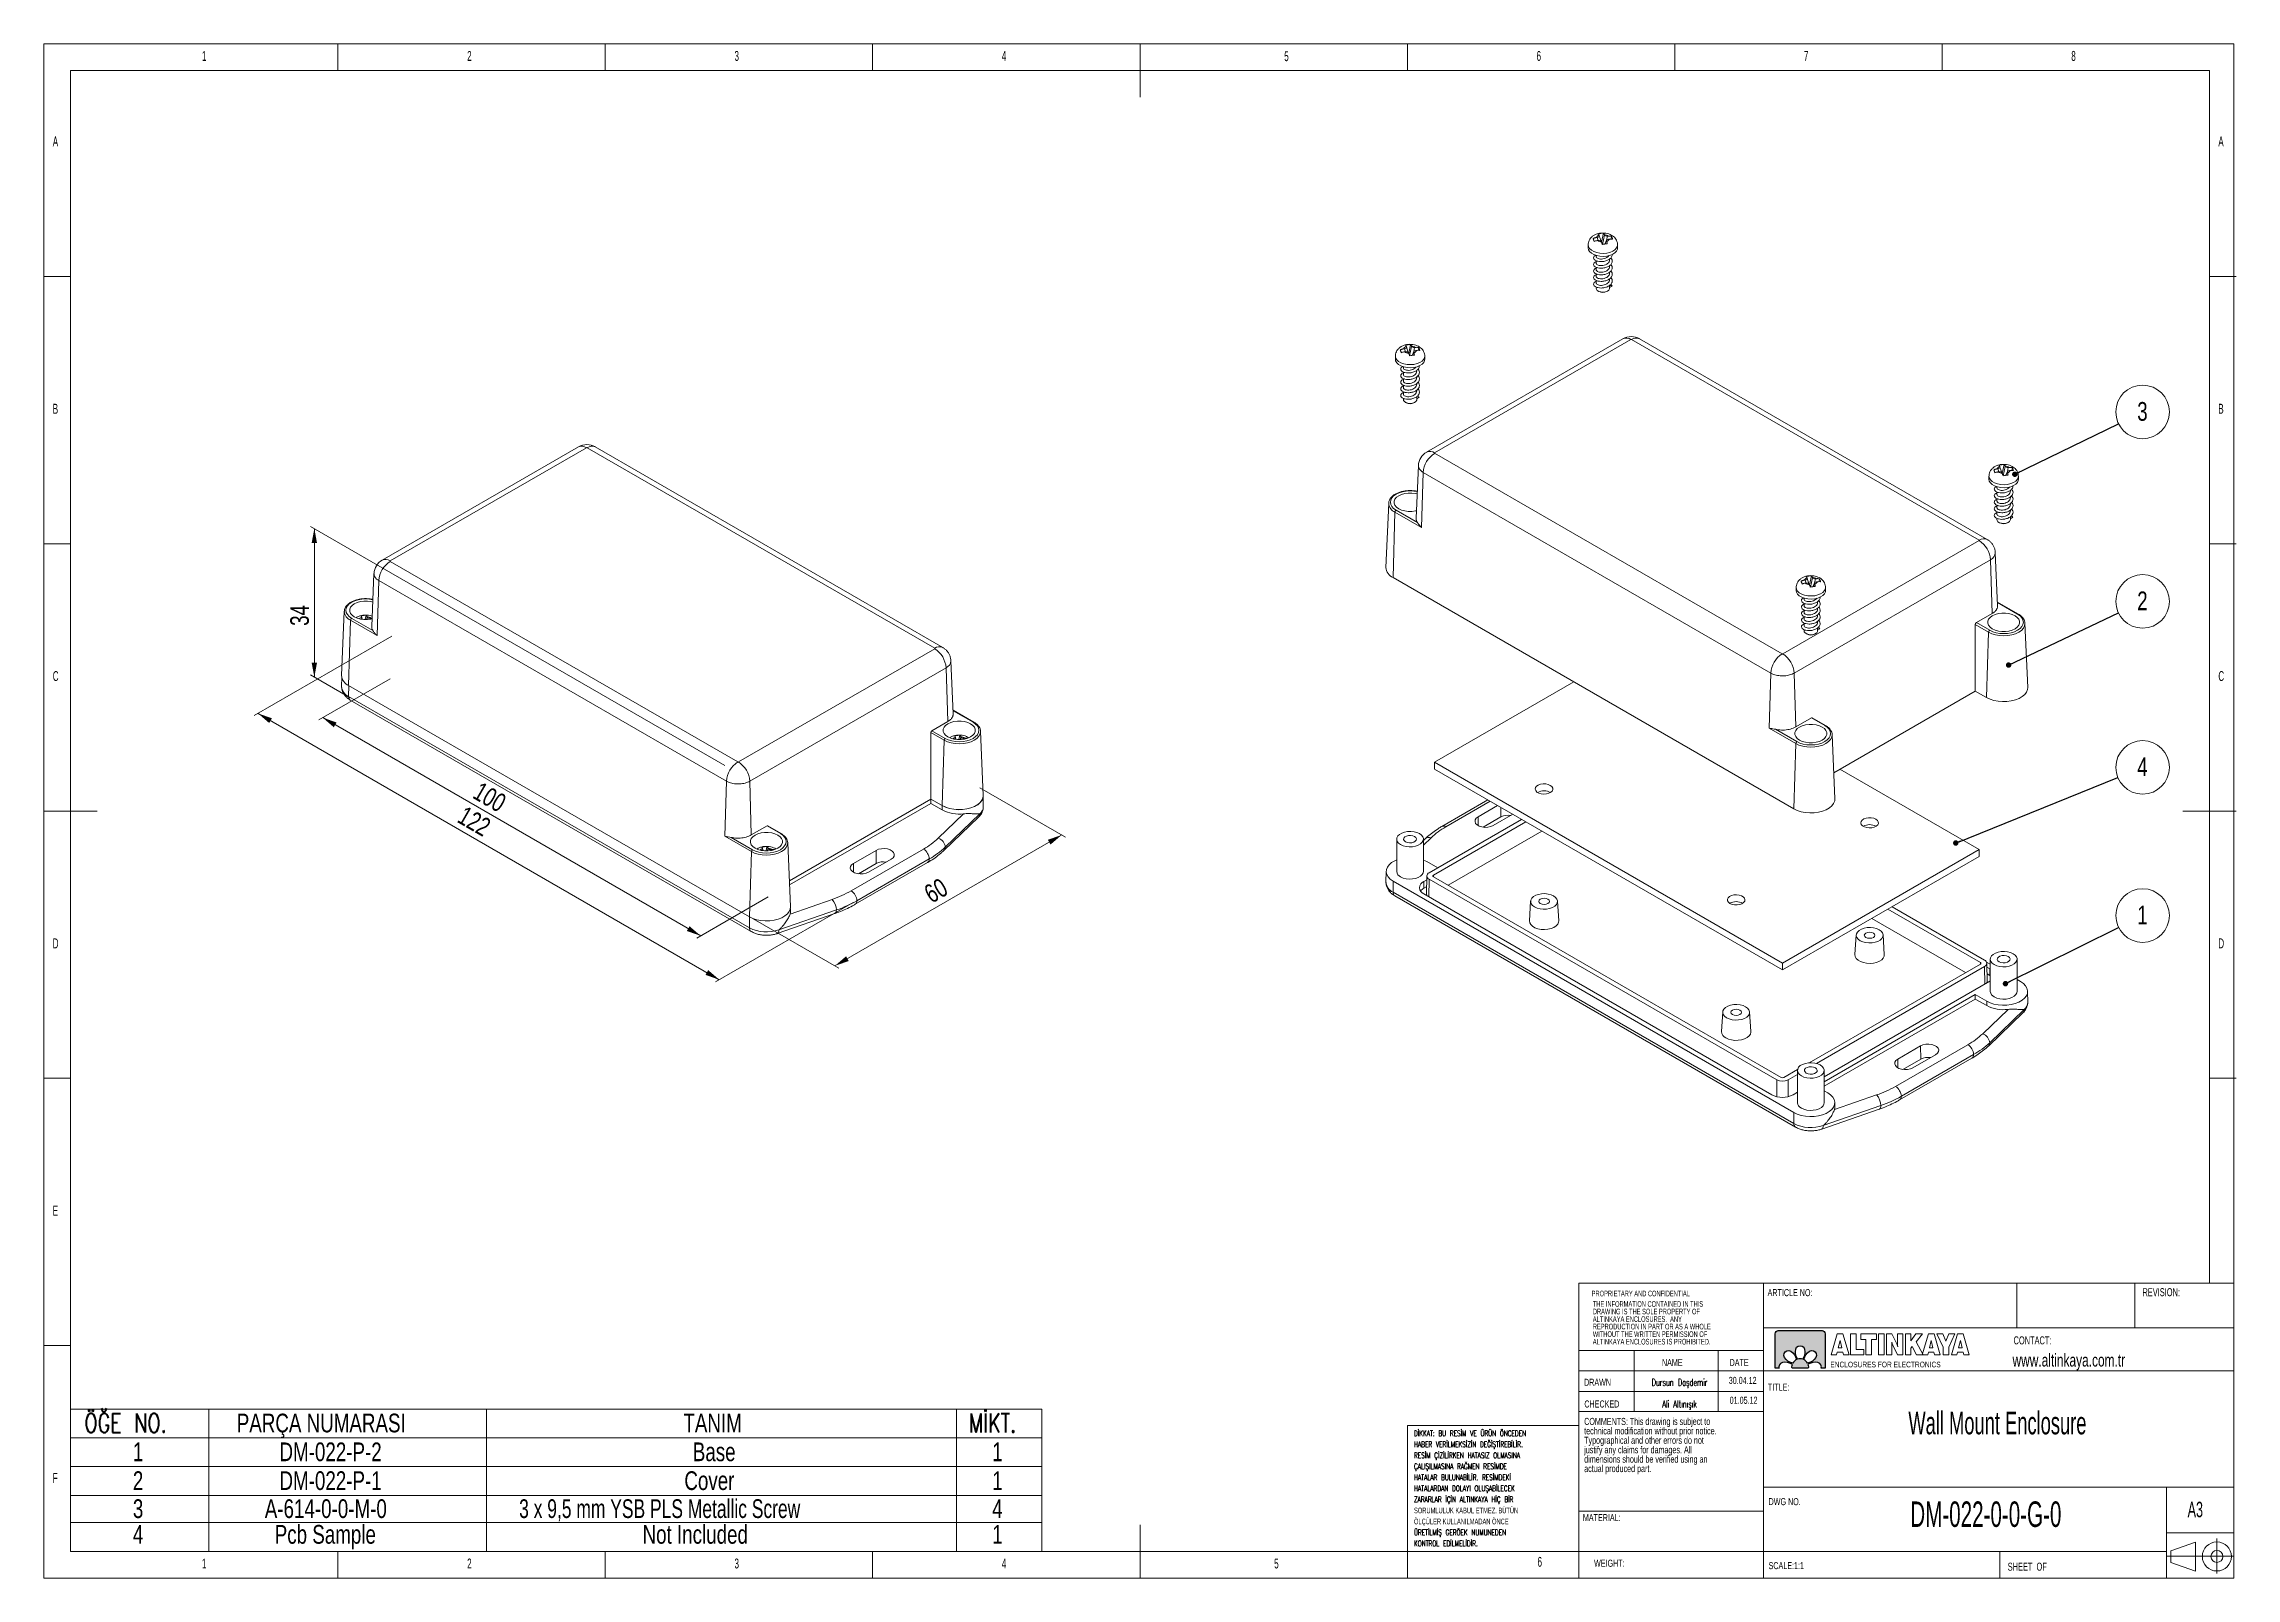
# Model space of a CAD drawing. Header units: millimetres. Extents: x 5 to 415, y 5 to 292.
import ezdxf

# ---------------------------------------------------------------- set-up
doc = ezdxf.new("R2010")
doc.units = ezdxf.units.MM
doc.layers.add('LAYER_1', color=179, linetype='Continuous', lineweight=15)
doc.layers.add('LAYER_2', color=1, linetype='Continuous')
doc.styles.add('SLDTEXTSTYLE0', font='TXT', dxfattribs={"width": 0.7})
doc.styles.add('SLDTEXTSTYLE1', font='TXT', dxfattribs={"width": 0.605})
doc.styles.add('SLDTEXTSTYLE2', font='TXT', dxfattribs={"width": 0.605, "bigfont": 'bigfont'})
doc.styles.add('SLDTEXTSTYLE3', font='TXT', dxfattribs={"width": 0.75, "bigfont": 'bigfont'})
doc.styles.add('SLDTEXTSTYLE4', font='TXT', dxfattribs={"width": 0.75})
doc.styles.add('SLDTEXTSTYLE5', font='TXT', dxfattribs={"width": 0.69697})
doc.dimstyles.new('SLDDIMSTYLE0', dxfattribs={"dimtxt": 0, "dimasz": 1.016, "dimexe": 0, "dimexo": 0.0625, "dimgap": 0, "dimtad": 0, "dimtih": 1, "dimtoh": 1, "dimdec": 0, "dimrnd": 1e-09, "dimzin": 0, "dimdsep": 46, "dimtxsty": 'Standard', "dimblk1": 'DOT', "dimblk2": 'DOT', "dimsah": 1, "dimcen": 0.09, "dimadec": 0, "dimazin": 0, "dimtfac": 1.016, "dimtdec": 0, "dimtofl": 0, "dimtmove": 0, "dimatfit": 3, "dimldrblk": 'DOT', "dimfxl": 1, "dimfrac": 2, "dimtolj": 1, "dimtzin": 0, "dimarcsym": 0})
doc.dimstyles.new('SLDDIMSTYLE1', dxfattribs={"dimtxt": 3.5, "dimasz": 3.302, "dimexe": 0, "dimexo": 0.0625, "dimgap": 0.875, "dimtad": 1, "dimrnd": 1e-09, "dimzin": 12, "dimdsep": 46, "dimtxsty": 'SLDTEXTSTYLE4', "dimsah": 1, "dimcen": 0.09, "dimadec": 0, "dimazin": 3, "dimtfac": 1, "dimtofl": 0, "dimtmove": 0, "dimatfit": 3, "dimfxl": 1, "dimfrac": 2, "dimtolj": 1, "dimtzin": 12, "dimarcsym": 0})
doc.dimstyles.new('SLDDIMSTYLE2', dxfattribs={"dimtxt": 3.5, "dimasz": 3.302, "dimexe": 0, "dimexo": 0.0625, "dimgap": 0.875, "dimtad": 1, "dimdec": 1, "dimrnd": 1e-09, "dimzin": 12, "dimdsep": 46, "dimtxsty": 'SLDTEXTSTYLE4', "dimsah": 1, "dimcen": 0.09, "dimadec": 0, "dimazin": 3, "dimtfac": 1, "dimtdec": 1, "dimtofl": 0, "dimtmove": 0, "dimatfit": 3, "dimfxl": 1, "dimfrac": 2, "dimtolj": 1, "dimtzin": 12, "dimarcsym": 0})

msp = doc.modelspace()

# ---------------------------------------------------------------- texts
at = {"color": 7, "linetype": 'Continuous', "lineweight": 0}
for s, insert, char_height, attachment_point, style in [('1', (34.583, 290.668), 1.852, 1, 'SLDTEXTSTYLE1'), ('2', (84.167, 290.668), 1.852, 1, 'SLDTEXTSTYLE1'), ('3', (134.167, 290.668), 1.852, 1, 'SLDTEXTSTYLE1'), ('4', (184.167, 290.668), 1.852, 1, 'SLDTEXTSTYLE1'), ('5', (236.975, 290.614), 1.852, 1, 'SLDTEXTSTYLE1'), ('6', (284.167, 290.668), 1.852, 1, 'SLDTEXTSTYLE1'), ('7', (334.167, 290.668), 1.852, 1, 'SLDTEXTSTYLE1'), ('8', (384.167, 290.668), 1.852, 1, 'SLDTEXTSTYLE1'), ('A', (6.667, 274.668), 1.852, 1, 'SLDTEXTSTYLE1'), ('A', (411.667, 274.668), 1.852, 1, 'SLDTEXTSTYLE1'), ('B', (6.667, 224.668), 1.852, 1, 'SLDTEXTSTYLE1'), ('B', (411.667, 224.668), 1.852, 1, 'SLDTEXTSTYLE1'), ('C', (6.667, 174.668), 1.852, 1, 'SLDTEXTSTYLE1'), ('C', (411.667, 174.668), 1.852, 1, 'SLDTEXTSTYLE1'), ('D', (6.667, 124.668), 1.852, 1, 'SLDTEXTSTYLE1'), ('D', (411.667, 124.668), 1.852, 1, 'SLDTEXTSTYLE1'), ('E', (6.667, 74.668), 1.852, 1, 'SLDTEXTSTYLE1'), ('PROPRIETARY AND CONFIDENTIAL', (294.469, 58.774), 1.05833, 1, 'SLDTEXTSTYLE1'), ('ARTICLE NO:', (327.372, 59.073), 1.32292, 1, 'SLDTEXTSTYLE1'), ('REVISION:', (397.488, 59.243), 1.5, 1, 'SLDTEXTSTYLE1'), ('CONTACT:', (373.379, 50.23), 1.5, 1, 'SLDTEXTSTYLE1'), ('NAME', (307.616, 45.996), 1.3229, 1, 'SLDTEXTSTYLE1'), ('DATE', (320.264, 45.996), 1.3229, 1, 'SLDTEXTSTYLE1'), ('www.altinkaya.com.tr', (373.178, 46.964), 2.38125, 1, 'SLDTEXTSTYLE0'), ('DRAWN', (293.043, 42.302), 1.3229, 1, 'SLDTEXTSTYLE1'), ('Dursun Daşdemir', (310.911, 42.302), 1.32292, 2, 'SLDTEXTSTYLE2'), ('30.04.12', (322.712, 42.654), 1.3229, 2, 'SLDTEXTSTYLE1'), ('TITLE:', (327.438, 41.388), 1.3229, 1, 'SLDTEXTSTYLE1'), ('CHECKED', (293.103, 38.244), 1.3229, 1, 'SLDTEXTSTYLE1'), ('Ali Altınışık', (310.911, 38.244), 1.32292, 2, 'SLDTEXTSTYLE2'), ('01.05.12', (322.882, 38.937), 1.3229, 2, 'SLDTEXTSTYLE1'), ('F', (6.667, 24.668), 1.852, 1, 'SLDTEXTSTYLE1'), ('MATERIAL:', (292.826, 16.987), 1.3229, 1, 'SLDTEXTSTYLE1'), ('DWG NO.', (327.555, 19.978), 1.3229, 1, 'SLDTEXTSTYLE1'), ('A3', (405.921, 19.3), 2.9104, 1, 'SLDTEXTSTYLE1'), ('1', (34.583, 8.668), 1.852, 1, 'SLDTEXTSTYLE1'), ('2', (84.167, 8.668), 1.852, 1, 'SLDTEXTSTYLE1'), ('3', (134.167, 8.668), 1.852, 1, 'SLDTEXTSTYLE1'), ('4', (184.167, 8.668), 1.852, 1, 'SLDTEXTSTYLE1'), ('5', (235.096, 8.668), 1.852, 1, 'SLDTEXTSTYLE1'), ('6', (284.349, 8.984), 1.852, 1, 'SLDTEXTSTYLE1')]:
    msp.add_mtext(s, dxfattribs=dict(at, insert=insert, char_height=char_height, attachment_point=attachment_point, style=style))
at = {"layer": 'LAYER_1', "style": 'SLDTEXTSTYLE1'}
for s, insert, char_height, attachment_point in [('Wall Mount Enclosure', (370.351, 36.139), 4.23333, 2), ('DM-022-0-0-G-0', (368.189, 19.349), 4.7625, 2), ('WEIGHT:', (294.915, 8.452), 1.3229, 1), ('SCALE:1:1', (327.555, 8.01), 1.3229, 1), ('SHEET  OF', (372.278, 7.9), 1.5, 1)]:
    msp.add_mtext(s, dxfattribs=dict(at, insert=insert, char_height=char_height, attachment_point=attachment_point))

# ---------------------------------------------------------------- blocks, each defined once
blk = doc.blocks.new('Block6')
at = {"layer": 'LAYER_1', "color": 250}
for p, q in [((0, 0), (1.27, 4.36)), ((1.14, 0), (0, 0)), ((1.28, 0.58), (1.14, 0)), ((1.27, 4.36), (2.44, 4.36)), ((2.43, 0.58), (1.28, 0.58)), ((1.86, 3), (1.49, 1.49)), ((1.49, 1.49), (2.22, 1.49)), ((2.22, 1.49), (1.86, 3)), ((2.56, 0), (2.43, 0.58)), ((2.44, 4.36), (3.71, 0)), ((3.71, 0), (2.56, 0)), ((4.04, 0), (4.04, 4.36)), ((4.04, 4.36), (5.2, 4.36)), ((6.77, 0), (4.04, 0)), ((5.2, 4.36), (5.2, 1.16)), ((5.2, 1.16), (6.77, 1.16)), ((6.19, 3.21), (6.19, 4.36)), ((6.19, 4.36), (9.41, 4.36)), ((7.23, 3.21), (6.19, 3.21)), ((6.77, 1.16), (6.77, 0)), ((7.23, 0), (7.23, 3.21)), ((8.39, 0), (7.23, 0)), ((9.41, 3.21), (8.39, 3.21)), ((8.39, 3.21), (8.39, 0)), ((9.41, 4.36), (9.41, 3.21)), ((9.82, 0), (9.82, 4.36)), ((9.82, 4.36), (11, 4.36)), ((11, 0), (9.82, 0)), ((11, 4.36), (11, 0)), ((11.52, 0), (11.52, 4.36)), ((11.52, 4.36), (12.62, 4.36)), ((12.62, 0), (11.52, 0)), ((12.62, 4.36), (13.64, 2.33)), ((12.62, 2.04), (12.62, 0)), ((13.82, 0), (12.8, 2.01)), ((13.82, 2.3), (13.82, 4.36)), ((13.82, 4.36), (14.92, 4.36)), ((14.92, 0), (13.82, 0)), ((14.92, 4.36), (14.92, 0)), ((15.42, 0), (15.42, 4.36)), ((15.42, 4.36), (16.57, 4.36)), ((16.57, 0), (15.42, 0)), ((16.57, 4.36), (16.57, 2.92)), ((16.57, 2.92), (17.61, 4.36)), ((16.86, 1.75), (16.57, 1.39)), ((16.57, 1.39), (16.57, 0)), ((17.74, 0), (16.86, 1.75)), ((17.61, 4.36), (18.96, 4.36)), ((18.96, 4.36), (17.67, 2.75)), ((17.67, 2.75), (19.12, 0)), ((19.12, 0), (17.74, 0)), ((18.94, 0), (20.21, 4.36)), ((20.08, 0), (18.94, 0)), ((20.22, 0.58), (20.08, 0)), ((20.21, 4.36), (21.38, 4.36)), ((21.37, 0.58), (20.22, 0.58)), ((20.8, 3), (20.43, 1.49)), ((20.43, 1.49), (21.16, 1.49)), ((21.16, 1.49), (20.8, 3)), ((21.5, 0), (21.37, 0.58)), ((21.38, 4.36), (22.65, 0)), ((22.65, 0), (21.5, 0)), ((23.27, 1.61), (21.94, 4.36)), ((21.94, 4.36), (23.22, 4.36)), ((23.22, 4.36), (23.84, 2.87)), ((23.27, 0), (23.27, 1.61)), ((24.42, 0), (23.27, 0)), ((23.84, 2.87), (24.47, 4.36)), ((25.72, 4.36), (24.42, 1.61)), ((24.42, 1.61), (24.42, 0)), ((24.47, 4.36), (25.72, 4.36)), ((25, 0), (26.27, 4.36)), ((26.14, 0), (25, 0)), ((26.28, 0.58), (26.14, 0)), ((26.27, 4.36), (27.44, 4.36)), ((27.43, 0.58), (26.28, 0.58)), ((26.86, 3), (26.49, 1.49)), ((26.49, 1.49), (27.21, 1.49)), ((27.21, 1.49), (26.86, 3)), ((27.56, 0), (27.43, 0.58)), ((27.44, 4.36), (28.71, 0)), ((28.71, 0), (27.56, 0))]:
    blk.add_line(p, q, dxfattribs=at)
for points in [[(12.7, 2.26), (12.67, 2.37), (12.63, 2.5), (12.59, 2.64)], [(12.59, 2.64), (12.6, 2.56), (12.61, 2.48), (12.62, 2.4)], [(12.62, 2.4), (12.62, 2.31), (12.62, 2.19), (12.62, 2.04)], [(12.8, 2.01), (12.77, 2.07), (12.74, 2.16), (12.7, 2.26)], [(13.64, 2.33), (13.67, 2.28), (13.7, 2.19), (13.73, 2.09)], [(13.73, 2.09), (13.77, 1.99), (13.81, 1.86), (13.85, 1.71)], [(13.82, 1.97), (13.82, 2.06), (13.82, 2.17), (13.82, 2.3)], [(13.85, 1.71), (13.84, 1.79), (13.83, 1.87), (13.82, 1.97)]]:
    blk.add_open_spline(points, degree=3, dxfattribs=at)
blk = doc.blocks.new('Block4_1')
at = {"color": 7, "linetype": 'Continuous', "lineweight": 0, "insert": (0.07, 1.37), "char_height": 1.3229, "attachment_point": 1, "style": 'SLDTEXTSTYLE0'}
blk.add_mtext('ENCLOSURES FOR ELECTRONICS', dxfattribs=at)
blk = doc.blocks.new('Block5')
at = {"layer": 'LAYER_1'}
for p, q in [((6.79, 7.34), (1.01, 5.34)), ((1.01, 5.34), (1.01, 2.54)), ((6.79, 7.34), (6.79, 0.54)), ((11.82, 8.19), (11.82, 0)), ((0, 4.03), (15.88, 4.03)), ((1.01, 2.54), (6.79, 0.54))]:
    blk.add_line(p, q, dxfattribs=at)
for radius in [3.4, 1.4]:
    blk.add_circle((11.82, 3.99), radius, dxfattribs=at)
blk = doc.blocks.new('SW_NOTE_0')
at = {"color": 0, "linetype": 'Continuous', "lineweight": 0, "char_height": 1.3229, "attachment_point": 1, "style": 'SLDTEXTSTYLE1'}
for s, insert in [('technical modification without prior notice.', (0, -0.06)), ('COMMENTS: This drawing is subject to', (0, 1.71)), ('justify any claims for damages. All', (0, -3.59)), ('Typographical and other errors do not', (0, -1.82)), ('dimensions should be verified using an', (0, -5.35)), ('actual produced part.', (0, -7.11))]:
    blk.add_mtext(s, dxfattribs=dict(at, insert=insert))
blk = doc.blocks.new('SW_NOTE_1')
at = {"color": 0, "linetype": 'Continuous', "lineweight": 0, "char_height": 1.0583, "attachment_point": 1, "style": 'SLDTEXTSTYLE1'}
for s, insert in [('THE INFORMATION CONTAINED IN THIS', (0, 1.36)), ('ALTINKAYA ENCLOSURES.  ANY', (0, -1.46)), ('DRAWING IS THE SOLE PROPERTY OF', (0, -0.05)), ('REPRODUCTION IN PART OR AS A WHOLE', (0, -2.87)), ('WITHOUT THE WRITTEN PERMISSION OF', (0, -4.28)), ('ALTINKAYA ENCLOSURES IS PROHIBITED.', (0, -5.69))]:
    blk.add_mtext(s, dxfattribs=dict(at, insert=insert))
blk = doc.blocks.new('SW_NOTE_2')
at = {"layer": 'LAYER_1', "color": 0, "char_height": 1.06, "attachment_point": 1}
for s, insert, style in [('DİKKAT: BU RESİM VE ÜRÜN ÖNCEDEN', (0, 1.37), 'SLDTEXTSTYLE2'), ('HABER VERİLMEKSİZİN DEĞİŞTİREBİLİR.', (0, -0.69), 'SLDTEXTSTYLE2'), ('RESİM ÇİZİLİRKEN HATASIZ OLMASINA', (0, -2.75), 'SLDTEXTSTYLE2'), ('ÇALIŞILMASINA RAĞMEN RESİMDE', (0, -4.81), 'SLDTEXTSTYLE2'), ('HATALAR BULUNABİLİR. RESİMDEKİ', (0, -6.87), 'SLDTEXTSTYLE2'), ('ZARARLAR İÇİN ALTINKAYA HİÇ BİR', (0, -10.99), 'SLDTEXTSTYLE2'), ('HATALARDAN DOLAYI OLUŞABİLECEK', (0, -8.93), 'SLDTEXTSTYLE2'), ('SORUMLULUK KABUL ETMEZ. BÜTÜN', (0, -13.05), 'SLDTEXTSTYLE1'), ('ÖLÇÜLER KULLANILMADAN ÖNCE', (0, -15.11), 'SLDTEXTSTYLE1'), ('ÜRETİLMİŞ GERÖEK NUMUNEDEN', (0, -17.17), 'SLDTEXTSTYLE2'), ('KONTROL EDİLMELİDİR.', (0, -19.23), 'SLDTEXTSTYLE2')]:
    blk.add_mtext(s, dxfattribs=dict(at, insert=insert, style=style))
blk = doc.blocks.new('SW_TABLEANNOTATION_0')
at = {"layer": 'LAYER_1', "color": 0}
for p, q in [((0, 0), (0, -26.64)), ((181.63, 0), (0, 0)), ((25.88, 0), (25.88, -5.39)), ((77.78, 0), (77.78, -5.39)), ((165.67, 0), (165.67, -5.39)), ((181.63, -26.64), (181.63, 0)), ((0, -5.39), (181.63, -5.39)), ((25.88, -5.39), (25.88, -26.64)), ((77.78, -5.39), (77.78, -26.64)), ((165.67, -5.39), (165.67, -26.64)), ((0, -10.77), (181.63, -10.77)), ((0, -16.16), (181.63, -16.16)), ((0, -21.25), (181.63, -21.25)), ((0, -26.64), (181.63, -26.64))]:
    blk.add_line(p, q, dxfattribs=at)
at = {"layer": 'LAYER_1', "color": 0, "char_height": 3.5, "attachment_point": 1}
for s, insert, style in [('ÖĞE NO.', (2.58, -0.87), 'SLDTEXTSTYLE3'), ('PARÇA NUMARASI', (31.08, -0.87), 'SLDTEXTSTYLE4'), ('TANIM', (114.61, -0.87), 'SLDTEXTSTYLE4'), ('MİKT.', (167.96, -0.87), 'SLDTEXTSTYLE3'), ('1', (11.65, -6.26), 'SLDTEXTSTYLE4'), ('DM-022-P-2', (39.07, -6.26), 'SLDTEXTSTYLE4'), ('Base', (116.37, -6.26), 'SLDTEXTSTYLE4'), ('1', (172.36, -6.26), 'SLDTEXTSTYLE4'), ('2', (11.65, -11.65), 'SLDTEXTSTYLE4'), ('DM-022-P-1', (39.07, -11.65), 'SLDTEXTSTYLE4'), ('Cover', (114.79, -11.65), 'SLDTEXTSTYLE4'), ('1', (172.36, -11.65), 'SLDTEXTSTYLE4'), ('3', (11.65, -16.89), 'SLDTEXTSTYLE4'), ('A-614-0-0-M-0', (36.32, -16.89), 'SLDTEXTSTYLE4'), ('3 x 9,5 mm YSB PLS Metallic Screw', (83.89, -16.89), 'SLDTEXTSTYLE5'), ('4', (172.36, -16.89), 'SLDTEXTSTYLE4'), ('4', (11.65, -21.7), 'SLDTEXTSTYLE4'), ('Pcb Sample', (38.18, -21.7), 'SLDTEXTSTYLE4'), ('Not Included', (106.97, -21.7), 'SLDTEXTSTYLE4'), ('1', (172.36, -21.7), 'SLDTEXTSTYLE4')]:
    blk.add_mtext(s, dxfattribs=dict(at, insert=insert, style=style))
blk = doc.blocks.new('SW_NOTE_3')
at = {"layer": 'LAYER_1', "color": 0}
blk.add_circle((4.5, 2.2), 5.01, dxfattribs=at)
at = {"layer": 'LAYER_1', "color": 0, "insert": (4.47, 4.05), "char_height": 3.5, "attachment_point": 2, "style": 'SLDTEXTSTYLE4'}
blk.add_mtext('3', dxfattribs=at)
blk = doc.blocks.new('_DOT')
at = {"color": 0, "linetype": 'ByBlock', "lineweight": -2}
blk.add_line((-0.5, 0), (-1, 0), dxfattribs=at)
at = {"color": 0, "linetype": 'ByBlock', "const_width": 0.5}
blk.add_lwpolyline([(-0.25, 0, 1), (0.25, 0, 1)], format="xyb", close=True, dxfattribs=at)
blk = doc.blocks.new('SW_NOTE_4')
at = {"layer": 'LAYER_1', "color": 0}
blk.add_circle((4.53, 2.15), 5.01, dxfattribs=at)
at = {"layer": 'LAYER_1', "color": 0, "insert": (4.49, 4.01), "char_height": 3.5, "attachment_point": 2, "style": 'SLDTEXTSTYLE4'}
blk.add_mtext('2', dxfattribs=at)
blk = doc.blocks.new('SW_NOTE_5')
at = {"layer": 'LAYER_1', "color": 0}
blk.add_circle((4.65, 1.88), 5.01, dxfattribs=at)
at = {"layer": 'LAYER_1', "color": 0, "insert": (4.61, 3.74), "char_height": 3.5, "attachment_point": 2, "style": 'SLDTEXTSTYLE4'}
blk.add_mtext('4', dxfattribs=at)
blk = doc.blocks.new('SW_NOTE_6')
at = {"layer": 'LAYER_1', "color": 0}
blk.add_circle((4.49, 2.23), 5.01, dxfattribs=at)
at = {"layer": 'LAYER_1', "color": 0, "insert": (4.45, 4.09), "char_height": 3.5, "attachment_point": 2, "style": 'SLDTEXTSTYLE4'}
blk.add_mtext('1', dxfattribs=at)
blk = doc.blocks.new('*D13')
at = {"layer": 'LAYER_1'}
for p, q in [((70.09, 181.2), (44.35, 166.34)), ((45.06, 166.75), (131.32, 116.95)), ((156.36, 131.4), (130.62, 116.54))]:
    blk.add_line(p, q, dxfattribs=at)
for points in [[(45.06, 166.75), (47.14, 164.96), (47.65, 165.84)], [(131.32, 116.95), (129.24, 118.73), (128.74, 117.85)]]:
    blk.add_solid(points, dxfattribs=at)
at = {"layer": 'LAYER_1', "insert": (83.84, 149.57, 16), "char_height": 3.5, "attachment_point": 1, "rotation": 330.0027, "style": 'SLDTEXTSTYLE4'}
blk.add_mtext('122', dxfattribs=at)
blk = doc.blocks.new('*D14')
at = {"layer": 'LAYER_1'}
for p, q in [((69.78, 173.25), (56.44, 165.55)), ((57.15, 165.96), (127.84, 125.15)), ((140.47, 132.44), (127.13, 124.74))]:
    blk.add_line(p, q, dxfattribs=at)
for points in [[(57.15, 165.96), (59.23, 164.17), (59.74, 165.05)], [(127.84, 125.15), (125.76, 126.94), (125.25, 126.06)]]:
    blk.add_solid(points, dxfattribs=at)
at = {"layer": 'LAYER_1', "insert": (86.73, 154.09, 12.2), "char_height": 3.5, "attachment_point": 1, "rotation": 330.0027, "style": 'SLDTEXTSTYLE4'}
blk.add_mtext('100', dxfattribs=at)
blk = doc.blocks.new('*D15')
at = {"layer": 'LAYER_1'}
for p, q in [((180.07, 152.84), (196.06, 143.61)), ((195.36, 144.02), (152.94, 119.54)), ((137.66, 128.36), (153.65, 119.13))]:
    blk.add_line(p, q, dxfattribs=at)
for points in [[(195.36, 144.02), (192.77, 143.11), (193.27, 142.23)], [(152.94, 119.54), (155.53, 120.44), (155.03, 121.32)]]:
    blk.add_solid(points, dxfattribs=at)
at = {"layer": 'LAYER_1', "insert": (169.26, 134.16, 35.53), "char_height": 3.5, "attachment_point": 1, "rotation": 29.9973, "style": 'SLDTEXTSTYLE4'}
blk.add_mtext('60', dxfattribs=at)
blk = doc.blocks.new('*D16')
at = {"layer": 'LAYER_1'}
for p, q in [((132.34, 157.01), (54.88, 201.73)), ((55.59, 173.56), (55.59, 201.32)), ((62.3, 169.68), (54.88, 173.96))]:
    blk.add_line(p, q, dxfattribs=at)
for points in [[(55.59, 201.32), (55.08, 198.62), (56.09, 198.62)], [(55.59, 173.56), (56.09, 176.25), (55.08, 176.25)]]:
    blk.add_solid(points, dxfattribs=at)
at = {"layer": 'LAYER_1', "insert": (51.07, 183.13, -20.37), "char_height": 3.5, "attachment_point": 1, "rotation": 90, "style": 'SLDTEXTSTYLE4'}
blk.add_mtext('34', dxfattribs=at)

# ---------------------------------------------------------------- dimensions: what is measured, and where the dimension line sits
at = {"layer": 'LAYER_1'}
for base, p1, p2, angle, dimstyle, picture, middle in [((55.586, 201.318), (63.007, 169.271), (133.05, 156.599), 90, 'SLDDIMSTYLE1', '*D16', (55.586, 187.138)), ((131.325, 116.946), (70.796, 181.605), (157.063, 131.804), 330.00269, 'SLDDIMSTYLE1', '*D13', (86.179, 143.008)), ((127.84, 125.15), (70.484, 173.659), (141.176, 132.849), 330.00269, 'SLDDIMSTYLE2', '*D14', (89.07, 147.531)), ((152.944, 119.535), (179.363, 153.25), (136.952, 128.767), 29.99731, 'SLDDIMSTYLE2', '*D15', (174.988, 132.261))]:
    dim = msp.add_linear_dim(base=base, p1=p1, p2=p2, angle=angle, dimstyle=dimstyle, dxfattribs=at)
    dim.commit()
    dim.dimension.update_dxf_attribs({"geometry": picture, "text_midpoint": middle, "dimtype": 160})

# ---------------------------------------------------------------- hatches: boundary and pattern name
at = {"layer": 'LAYER_2'}
h = msp.add_hatch(color=256, dxfattribs=at)
edge = h.paths.add_edge_path(flags=0)
edge.add_spline(control_points=[(329.363, 51.312), (329.041, 51.312), (328.778, 51.05), (328.778, 50.727)], knot_values=[0.9444444, 0.9444444, 0.9444444, 0.9444444, 1, 1, 1, 1], weights=[1, 1, 1, 1], degree=3, periodic=0)
edge.add_line((328.778, 50.727), (328.778, 44.291))
edge.add_line((328.778, 44.291), (329.516, 44.291))
edge.add_spline(control_points=[(329.516, 44.291), (329.5, 44.362), (329.491, 44.438), (329.492, 44.518)], knot_values=[0.7777778, 0.7777778, 0.7777778, 0.7777778, 0.8333333, 0.8333333, 0.8333333, 0.8333333], weights=[1, 1, 1, 1], degree=3, periodic=0)
edge.add_spline(control_points=[(329.492, 44.518), (329.489, 45.083), (329.911, 45.404), (330.619, 45.418)], knot_values=[0.7222222, 0.7222222, 0.7222222, 0.7222222, 0.7777778, 0.7777778, 0.7777778, 0.7777778], weights=[1, 1, 1, 1], degree=3, periodic=0)
edge.add_spline(control_points=[(330.619, 45.418), (331.239, 45.429), (331.856, 45.083), (331.999, 44.997)], knot_values=[0.6666667, 0.6666667, 0.6666667, 0.6666667, 0.7222222, 0.7222222, 0.7222222, 0.7222222], weights=[1, 1, 1, 1], degree=3, periodic=0)
edge.add_spline(control_points=[(331.999, 44.997), (331.948, 44.845), (331.921, 44.683), (331.921, 44.514)], knot_values=[0.6111111, 0.6111111, 0.6111111, 0.6111111, 0.6666667, 0.6666667, 0.6666667, 0.6666667], weights=[1, 1, 1, 1], degree=3, periodic=0)
edge.add_spline(control_points=[(331.921, 44.514), (331.921, 44.438), (331.926, 44.364), (331.937, 44.291)], knot_values=[0.5555556, 0.5555556, 0.5555556, 0.5555556, 0.6111111, 0.6111111, 0.6111111, 0.6111111], weights=[1, 1, 1, 1], degree=3, periodic=0)
edge.add_line((331.937, 44.291), (334.981, 44.291))
edge.add_spline(control_points=[(334.981, 44.291), (334.992, 44.364), (334.997, 44.438), (334.997, 44.514)], knot_values=[0.4444444, 0.4444444, 0.4444444, 0.4444444, 0.5, 0.5, 0.5, 0.5], weights=[1, 1, 1, 1], degree=3, periodic=0)
edge.add_spline(control_points=[(334.997, 44.514), (334.997, 44.68), (334.971, 44.839), (334.922, 44.989)], knot_values=[0.3888889, 0.3888889, 0.3888889, 0.3888889, 0.4444444, 0.4444444, 0.4444444, 0.4444444], weights=[1, 1, 1, 1], degree=3, periodic=0)
edge.add_spline(control_points=[(334.922, 44.989), (335.07, 45.077), (335.683, 45.419), (336.299, 45.408)], knot_values=[0.3333333, 0.3333333, 0.3333333, 0.3333333, 0.3888889, 0.3888889, 0.3888889, 0.3888889], weights=[1, 1, 1, 1], degree=3, periodic=0)
edge.add_spline(control_points=[(336.299, 45.408), (337.007, 45.395), (337.429, 45.073), (337.427, 44.509)], knot_values=[0.2777778, 0.2777778, 0.2777778, 0.2777778, 0.3333333, 0.3333333, 0.3333333, 0.3333333], weights=[1, 1, 1, 1], degree=3, periodic=0)
edge.add_spline(control_points=[(337.427, 44.509), (337.427, 44.432), (337.419, 44.359), (337.404, 44.291)], knot_values=[0.2222222, 0.2222222, 0.2222222, 0.2222222, 0.2777778, 0.2777778, 0.2777778, 0.2777778], weights=[1, 1, 1, 1], degree=3, periodic=0)
edge.add_line((337.404, 44.291), (338.14, 44.291))
edge.add_line((338.14, 44.291), (338.14, 50.727))
edge.add_spline(control_points=[(338.14, 50.727), (338.14, 51.05), (337.877, 51.312), (337.555, 51.312)], knot_values=[0.0555556, 0.0555556, 0.0555556, 0.0555556, 0.1111111, 0.1111111, 0.1111111, 0.1111111], weights=[1, 1, 1, 1], degree=3, periodic=0)
edge.add_line((337.555, 51.312), (329.363, 51.312))
edge = h.paths.add_edge_path(flags=0)
edge.add_spline(control_points=[(333.943, 45.974), (333.791, 46.025), (333.628, 46.052), (333.459, 46.052)], knot_values=[0.6666667, 0.6666667, 0.6666667, 0.6666667, 0.8333333, 0.8333333, 0.8333333, 0.8333333], weights=[1, 1, 1, 1], degree=3, periodic=0)
edge.add_spline(control_points=[(333.459, 46.052), (333.293, 46.052), (333.133, 46.026), (332.984, 45.977)], knot_values=[0.8333333, 0.8333333, 0.8333333, 0.8333333, 1, 1, 1, 1], weights=[1, 1, 1, 1], degree=3, periodic=0)
edge.add_spline(control_points=[(332.984, 45.977), (332.895, 46.124), (332.553, 46.737), (332.565, 47.354)], knot_values=[0, 0, 0, 0, 0.1666667, 0.1666667, 0.1666667, 0.1666667], weights=[1, 1, 1, 1], degree=3, periodic=0)
edge.add_spline(control_points=[(332.565, 47.354), (332.578, 48.062), (332.9, 48.483), (333.464, 48.481)], knot_values=[0.1666667, 0.1666667, 0.1666667, 0.1666667, 0.3333333, 0.3333333, 0.3333333, 0.3333333], weights=[1, 1, 1, 1], degree=3, periodic=0)
edge.add_spline(control_points=[(333.464, 48.481), (334.028, 48.483), (334.35, 48.062), (334.363, 47.354)], knot_values=[0.3333333, 0.3333333, 0.3333333, 0.3333333, 0.5, 0.5, 0.5, 0.5], weights=[1, 1, 1, 1], degree=3, periodic=0)
edge.add_spline(control_points=[(334.363, 47.354), (334.374, 46.733), (334.028, 46.117), (333.943, 45.974)], knot_values=[0.5, 0.5, 0.5, 0.5, 0.6666667, 0.6666667, 0.6666667, 0.6666667], weights=[1, 1, 1, 1], degree=3, periodic=0)
edge = h.paths.add_edge_path(flags=0)
edge.add_spline(control_points=[(332.091, 47.16), (332.537, 46.731), (332.728, 46.052), (332.769, 45.889)], knot_values=[0.6, 0.6, 0.6, 0.6, 0.8, 0.8, 0.8, 0.8], weights=[1, 1, 1, 1], degree=3, periodic=0)
edge.add_spline(control_points=[(332.769, 45.889), (332.476, 45.741), (332.237, 45.503), (332.088, 45.212)], knot_values=[0.8, 0.8, 0.8, 0.8, 1, 1, 1, 1], weights=[1, 1, 1, 1], degree=3, periodic=0)
edge.add_spline(control_points=[(332.088, 45.212), (331.919, 45.254), (331.246, 45.446), (330.819, 45.889)], knot_values=[0, 0, 0, 0, 0.2, 0.2, 0.2, 0.2], weights=[1, 1, 1, 1], degree=3, periodic=0)
edge.add_spline(control_points=[(330.819, 45.889), (330.328, 46.399), (330.257, 46.924), (330.658, 47.322)], knot_values=[0.2, 0.2, 0.2, 0.2, 0.4, 0.4, 0.4, 0.4], weights=[1, 1, 1, 1], degree=3, periodic=0)
edge.add_spline(control_points=[(330.658, 47.322), (331.056, 47.722), (331.581, 47.652), (332.091, 47.16)], knot_values=[0.4, 0.4, 0.4, 0.4, 0.6, 0.6, 0.6, 0.6], weights=[1, 1, 1, 1], degree=3, periodic=0)
edge = h.paths.add_edge_path(flags=0)
edge.add_spline(control_points=[(336.106, 45.882), (335.676, 45.436), (334.997, 45.245), (334.834, 45.204)], knot_values=[0.6, 0.6, 0.6, 0.6, 0.8, 0.8, 0.8, 0.8], weights=[1, 1, 1, 1], degree=3, periodic=0)
edge.add_spline(control_points=[(334.834, 45.204), (334.687, 45.497), (334.449, 45.736), (334.157, 45.885)], knot_values=[0.8, 0.8, 0.8, 0.8, 1, 1, 1, 1], weights=[1, 1, 1, 1], degree=3, periodic=0)
edge.add_spline(control_points=[(334.157, 45.885), (334.199, 46.053), (334.391, 46.726), (334.834, 47.153)], knot_values=[0, 0, 0, 0, 0.2, 0.2, 0.2, 0.2], weights=[1, 1, 1, 1], degree=3, periodic=0)
edge.add_spline(control_points=[(334.834, 47.153), (335.344, 47.645), (335.87, 47.715), (336.267, 47.315)], knot_values=[0.2, 0.2, 0.2, 0.2, 0.4, 0.4, 0.4, 0.4], weights=[1, 1, 1, 1], degree=3, periodic=0)
edge.add_spline(control_points=[(336.267, 47.315), (336.668, 46.917), (336.597, 46.392), (336.106, 45.882)], knot_values=[0.4, 0.4, 0.4, 0.4, 0.6, 0.6, 0.6, 0.6], weights=[1, 1, 1, 1], degree=3, periodic=0)

# ---------------------------------------------------------------- linework, layer by layer
at = {"color": 8, "linetype": 'Continuous', "lineweight": 15}
for p, q in [((293.875, 254.068), (293.817, 254.399)), ((295.694, 255.218), (295.502, 255.784)), ((296.489, 254.471), (296.854, 256.233)), ((297.258, 255.122), (296.995, 254.544)), ((297.426, 256.017), (297.271, 255.269)), ((259.632, 234.399), (259.44, 234.966)), ((260.427, 233.653), (260.792, 235.415)), ((261.195, 234.304), (260.932, 233.726)), ((261.364, 235.199), (261.209, 234.451)), ((257.813, 233.249), (257.754, 233.58)), ((368.829, 210.798), (368.77, 211.129)), ((370.647, 211.948), (370.455, 212.515)), ((371.442, 211.201), (371.808, 212.963)), ((372.211, 211.853), (371.948, 211.274)), ((372.38, 212.748), (372.224, 212)), ((332.766, 189.98), (332.708, 190.311)), ((334.585, 191.13), (334.393, 191.696)), ((335.38, 190.383), (335.745, 192.145)), ((336.149, 191.034), (335.886, 190.456)), ((336.317, 191.929), (336.162, 191.181)), ((65.372, 184.312), (65.468, 184.777)), ((66.04, 184.561), (66.002, 184.374)), ((374.127, 185.309), (370.366, 187.48)), ((61.999, 169.914), (62.014, 171.946)), ((178.803, 165.094), (175.043, 167.265)), ((176.388, 161.861), (176.484, 162.325)), ((177.056, 162.11), (177.017, 161.923)), ((173.03, 149.495), (173.024, 148.693)), ((275.486, 150.318), (267.199, 145.534)), ((277.512, 147.384), (277.485, 149.164)), ((273.257, 145.759), (273.232, 147.406)), ((140.325, 141.042), (140.422, 141.507)), ((140.994, 141.291), (140.955, 141.105)), ((264.427, 143.486), (263.004, 142.119)), ((156.422, 137.04), (156.398, 138.686)), ((264.066, 135.747), (264.041, 132.424)), ((264.865, 136.205), (264.862, 136.482)), ((136.952, 126.644), (136.967, 128.677)), ((367.16, 119.877), (367.162, 120.153)), ((367.959, 119.419), (367.984, 116.096)), ((351.746, 100.448), (351.721, 102.095)), ((329.12, 98.192), (329.096, 95.057)), ((331.189, 98.192), (331.213, 95.057))]:
    msp.add_line(p, q, dxfattribs=at)
at = {"color": 7, "linetype": 'Continuous', "lineweight": 15}
for p, q in [((293.817, 254.394), (293.817, 253.822)), ((295.502, 255.784), (295.343, 255.765)), ((295.548, 255.2), (295.707, 255.219)), ((295.842, 256.207), (295.876, 256.115)), ((295.876, 256.115), (296.223, 255.089)), ((296.279, 255.004), (296.313, 254.912)), ((296.315, 254.904), (296.663, 256.578)), ((296.854, 256.233), (296.821, 256.325)), ((297.263, 255.253), (296.938, 254.539)), ((297.291, 255.03), (297.258, 255.122)), ((297.585, 256.037), (297.426, 256.017)), ((297.631, 255.452), (297.791, 255.472)), ((298.096, 255.488), (298.202, 255.998)), ((299.317, 253.822), (299.317, 254.394)), ((293.875, 253.496), (293.817, 253.822)), ((295.317, 252.408), (295.317, 252.186)), ((295.317, 251.45), (295.317, 250.953)), ((295.317, 250.217), (295.317, 249.72)), ((297.817, 251.569), (297.817, 251.768)), ((297.817, 250.336), (297.817, 250.535)), ((295.317, 248.984), (295.317, 248.487)), ((295.317, 247.751), (295.317, 247.254)), ((295.317, 246.518), (295.317, 246.269)), ((297.817, 249.103), (297.817, 249.302)), ((297.817, 247.87), (297.817, 248.069)), ((297.817, 246.269), (297.817, 246.836)), ((297.817, 246.818), (298.28, 246.681)), ((298.28, 246.681), (297.817, 246.431)), ((298.28, 246.681), (298.058, 247.045)), ((295.683, 245.759), (295.86, 245.657)), ((297.274, 245.657), (297.451, 245.759)), ((259.44, 234.966), (259.28, 234.947)), ((259.486, 234.382), (259.645, 234.401)), ((259.78, 235.388), (259.813, 235.296)), ((259.813, 235.296), (260.161, 234.27)), ((260.217, 234.185), (260.25, 234.094)), ((260.253, 234.085), (260.6, 235.76)), ((260.792, 235.415), (260.759, 235.507)), ((261.2, 234.435), (260.875, 233.721)), ((261.229, 234.212), (261.195, 234.304)), ((261.523, 235.218), (261.364, 235.199)), ((261.569, 234.634), (261.728, 234.653)), ((262.034, 234.67), (262.139, 235.179)), ((300.302, 236.823), (263.59, 215.629)), ((301.802, 236.674), (265.09, 215.481)), ((366.934, 199.153), (301.938, 236.674)), ((368.434, 199.301), (303.438, 236.823)), ((257.754, 233.575), (257.754, 233.004)), ((257.813, 232.678), (257.754, 233.004)), ((259.254, 231.59), (259.254, 231.367)), ((259.254, 230.632), (259.254, 230.134)), ((261.754, 230.751), (261.754, 230.95)), ((261.754, 229.518), (261.754, 229.717)), ((263.254, 233.004), (263.254, 233.575)), ((259.254, 229.399), (259.254, 228.901)), ((259.254, 228.166), (259.254, 227.668)), ((259.254, 226.933), (259.254, 226.435)), ((259.254, 225.7), (259.254, 225.451)), ((261.754, 228.285), (261.754, 228.484)), ((261.754, 227.052), (261.754, 227.251)), ((261.754, 225.451), (261.754, 226.018)), ((261.754, 225.999), (262.217, 225.862)), ((262.217, 225.862), (261.754, 225.613)), ((262.217, 225.862), (261.995, 226.227)), ((259.62, 224.94), (259.797, 224.838)), ((261.212, 224.838), (261.388, 224.94)), ((104.979, 216.608), (68.267, 195.414)), ((106.479, 216.459), (69.767, 195.266)), ((171.611, 178.938), (106.614, 216.459)), ((173.111, 179.086), (108.114, 216.608)), ((265.09, 215.403), (330.086, 177.881)), ((371.269, 211.634), (371.616, 213.308)), ((262.065, 213.125), (261.634, 203.246)), ((262.97, 211.815), (262.649, 201.526)), ((327.966, 174.293), (262.97, 211.815)), ((368.77, 211.124), (368.77, 210.552)), ((368.829, 210.227), (368.77, 210.552)), ((370.27, 209.138), (370.27, 208.916)), ((370.455, 212.515), (370.296, 212.496)), ((370.501, 211.931), (370.661, 211.95)), ((370.796, 212.937), (370.829, 212.845)), ((370.829, 212.845), (371.177, 211.819)), ((371.232, 211.734), (371.266, 211.642)), ((371.808, 212.963), (371.774, 213.055)), ((372.216, 211.984), (371.891, 211.269)), ((372.245, 211.761), (372.211, 211.853)), ((372.539, 212.767), (372.38, 212.748)), ((372.585, 212.183), (372.744, 212.202)), ((373.049, 212.219), (373.155, 212.728)), ((374.27, 210.552), (374.27, 211.124)), ((256.519, 206.076), (256.006, 194.071)), ((370.27, 208.181), (370.27, 207.683)), ((370.27, 206.948), (370.27, 206.45)), ((370.27, 205.715), (370.27, 205.217)), ((372.77, 208.3), (372.77, 208.499)), ((372.77, 207.067), (372.77, 207.266)), ((372.77, 205.834), (372.77, 206.033)), ((257.686, 204.392), (257.322, 192.17)), ((262.649, 201.526), (257.686, 204.392)), ((257.898, 204.75), (261.876, 202.454)), ((370.27, 204.482), (370.27, 203.984)), ((370.27, 203.249), (370.27, 202.999)), ((370.636, 202.489), (370.813, 202.387)), ((372.227, 202.387), (372.404, 202.489)), ((372.77, 204.601), (372.77, 204.8)), ((372.77, 202.999), (372.77, 203.567)), ((372.77, 203.548), (373.233, 203.411)), ((373.233, 203.411), (372.77, 203.162)), ((373.233, 203.411), (373.011, 203.776)), ((330.222, 177.881), (366.934, 199.074)), ((66.742, 192.91), (66.31, 183.031)), ((69.767, 195.188), (134.763, 157.666)), ((369.054, 195.486), (332.342, 174.293)), ((369.368, 185.439), (369.054, 195.486)), ((370.391, 186.917), (369.959, 196.797)), ((67.647, 191.6), (67.325, 181.311)), ((132.643, 154.078), (67.647, 191.6)), ((257.322, 192.17), (332.276, 148.9)), ((332.708, 190.306), (332.708, 189.734)), ((332.766, 189.408), (332.708, 189.734)), ((334.393, 191.696), (334.234, 191.677)), ((334.439, 191.112), (334.598, 191.131)), ((334.733, 192.118), (334.767, 192.027)), ((334.767, 192.027), (335.114, 191.001)), ((335.17, 190.916), (335.203, 190.824)), ((335.206, 190.816), (335.553, 192.49)), ((335.745, 192.145), (335.712, 192.237)), ((336.154, 191.165), (335.829, 190.451)), ((336.182, 190.942), (336.149, 191.034)), ((336.476, 191.949), (336.317, 191.929)), ((336.522, 191.364), (336.682, 191.384)), ((336.987, 191.4), (337.093, 191.91)), ((338.208, 189.734), (338.208, 190.306)), ((61.196, 185.861), (60.682, 173.856)), ((62.574, 184.535), (66.553, 182.239)), ((64.456, 184.75), (64.49, 184.658)), ((64.49, 184.658), (64.597, 184.341)), ((65.108, 184.309), (65.277, 185.122)), ((65.468, 184.777), (65.435, 184.869)), ((66.2, 184.58), (66.04, 184.561)), ((334.208, 188.32), (334.208, 188.098)), ((334.208, 187.362), (334.208, 186.865)), ((334.208, 186.129), (334.208, 185.632)), ((334.208, 184.896), (334.208, 184.399)), ((336.708, 187.481), (336.708, 187.68)), ((336.708, 186.248), (336.708, 186.447)), ((336.708, 185.015), (336.708, 185.214)), ((369.368, 185.439), (366.422, 183.738)), ((374.277, 185.324), (370.361, 187.584)), ((62.362, 184.176), (61.999, 171.955)), ((67.325, 181.311), (62.362, 184.176)), ((334.208, 183.663), (334.208, 183.166)), ((334.208, 182.43), (334.208, 182.181)), ((334.574, 181.671), (334.75, 181.569)), ((336.165, 181.569), (336.342, 181.671)), ((336.708, 183.782), (336.708, 183.981)), ((336.708, 182.181), (336.708, 182.748)), ((336.708, 182.729), (337.17, 182.592)), ((337.17, 182.592), (336.708, 182.343)), ((337.17, 182.592), (336.948, 182.957)), ((366.217, 183.375), (366.217, 170.944)), ((368.701, 181.94), (366.217, 183.375)), ((366.422, 183.738), (368.913, 182.299)), ((368.701, 181.94), (368.338, 169.719)), ((375.502, 183.676), (375.505, 183.624)), ((376.019, 171.62), (375.505, 183.624)), ((134.899, 157.666), (171.611, 178.859)), ((175.067, 166.702), (174.636, 176.582)), ((60.7, 173.552), (60.681, 171.767)), ((173.731, 175.271), (137.019, 154.078)), ((174.045, 165.224), (173.731, 175.271)), ((291.136, 172.65), (265.101, 157.62)), ((327.676, 163.987), (327.966, 174.293)), ((332.342, 174.293), (332.626, 164.228)), ((60.681, 171.719), (60.681, 171.719)), ((61.999, 171.955), (136.952, 128.685)), ((61.999, 169.914), (136.952, 126.644)), ((61.999, 169.914), (136.952, 126.644)), ((61.999, 169.914), (61.999, 169.914)), ((62.315, 169.236), (137.268, 125.967)), ((339.748, 155.664), (366.217, 170.944)), ((366.217, 170.944), (368.338, 169.719)), ((174.045, 165.224), (171.098, 163.523)), ((178.953, 165.109), (175.038, 167.369)), ((332.626, 164.228), (335.573, 165.929)), ((338.064, 164.49), (335.573, 165.929)), ((338.214, 164.505), (335.725, 165.942)), ((170.893, 163.16), (170.893, 150.728)), ((173.378, 161.725), (170.893, 163.16)), ((171.098, 163.523), (173.59, 162.084)), ((173.378, 161.725), (173.015, 149.504)), ((175.472, 162.299), (175.506, 162.207)), ((175.506, 162.207), (175.613, 161.89)), ((176.124, 161.858), (176.292, 162.671)), ((176.484, 162.325), (176.451, 162.417)), ((177.215, 162.129), (177.056, 162.11)), ((180.178, 163.461), (180.182, 163.409)), ((180.695, 151.405), (180.182, 163.409)), ((332.639, 161.122), (327.676, 163.987)), ((328.872, 163.777), (332.851, 161.481)), ((332.639, 161.122), (332.276, 148.9)), ((339.439, 162.858), (339.443, 162.806)), ((339.956, 150.802), (339.443, 162.806)), ((265.101, 157.62), (330.154, 120.065)), ((265.101, 157.62), (265.101, 156.313)), ((265.101, 156.313), (330.154, 118.759)), ((366.924, 141.292), (340.888, 156.322)), ((132.352, 143.772), (132.643, 154.078)), ((137.019, 154.078), (137.303, 144.013)), ((144.425, 135.449), (170.893, 150.728)), ((144.458, 134.662), (170.893, 149.923)), ((170.893, 150.728), (173.015, 149.504)), ((170.893, 150.728), (170.893, 149.923)), ((170.893, 149.923), (173.024, 148.693)), ((172.274, 143.423), (177.015, 147.977)), ((173.583, 141.744), (180.054, 147.961)), ((173.583, 141.744), (180.054, 147.961)), ((180.054, 147.961), (180.054, 147.961)), ((180.697, 149.315), (180.677, 151.101)), ((180.696, 149.267), (180.696, 149.267)), ((275.039, 150.576), (266.435, 145.61)), ((276.881, 149.512), (273.232, 147.406)), ((276.061, 145.773), (279.71, 147.88)), ((137.315, 140.907), (132.352, 143.772)), ((133.549, 143.562), (137.527, 141.266)), ((137.303, 144.013), (140.249, 145.714)), ((142.741, 144.275), (140.249, 145.714)), ((142.891, 144.29), (140.401, 145.727)), ((173.332, 141.119), (179.803, 147.336)), ((281.362, 146.926), (264.066, 136.941)), ((282.158, 146.466), (264.862, 136.482)), ((285.155, 144.736), (267.621, 134.614)), ((277.512, 147.384), (274.189, 145.466)), ((137.315, 140.907), (136.952, 128.685)), ((139.41, 141.481), (139.443, 141.389)), ((139.443, 141.389), (139.55, 141.072)), ((140.061, 141.039), (140.23, 141.852)), ((140.422, 141.507), (140.388, 141.599)), ((141.153, 141.311), (140.994, 141.291)), ((144.116, 142.643), (144.119, 142.591)), ((144.633, 130.587), (144.119, 142.591)), ((155.984, 133.57), (169.502, 141.375)), ((160.64, 141.136), (156.398, 138.686)), ((157.063, 131.723), (170.582, 139.527)), ((157.063, 131.723), (170.582, 139.527)), ((159.226, 137.054), (163.469, 139.503)), ((160.677, 138.665), (160.64, 141.136)), ((170.582, 139.527), (170.582, 139.527)), ((173.583, 141.744), (173.583, 141.744)), ((258.004, 143.243), (258.004, 137.201)), ((263.369, 143.34), (263.004, 142.99)), ((263.004, 137.201), (263.004, 143.243)), ((330.154, 120.065), (366.924, 141.292)), ((330.154, 118.759), (366.924, 139.985)), ((366.924, 141.292), (366.924, 139.985)), ((156.747, 131.045), (170.265, 138.849)), ((160.677, 138.665), (157.354, 136.746)), ((256.026, 137.217), (256.004, 135.176)), ((257.322, 133.323), (257.338, 135.373)), ((257.338, 135.373), (332.291, 92.103)), ((263.629, 135.617), (263.085, 135.303)), ((263.104, 134.067), (263.085, 135.303)), ((263.637, 136.349), (263.601, 132.92)), ((265.676, 137.871), (263.671, 139.029)), ((264.066, 135.747), (329.12, 98.192)), ((264.862, 136.207), (329.916, 98.652)), ((144.546, 129.233), (152.435, 131.97)), ((157.063, 131.723), (157.063, 131.723)), ((256.005, 135.128), (256.005, 135.128)), ((257.322, 133.323), (332.276, 90.053)), ((257.322, 133.323), (332.276, 90.053)), ((257.322, 133.323), (257.322, 133.323)), ((257.638, 132.645), (332.592, 89.376)), ((263.085, 132.976), (328.139, 95.421)), ((263.616, 134.363), (263.104, 134.067)), ((283.059, 131.642), (282.823, 127.973)), ((288.319, 127.973), (288.084, 131.642)), ((142.166, 125.589), (152.936, 129.325)), ((142.452, 126.254), (153.222, 129.99)), ((142.452, 126.254), (153.222, 129.99)), ((144.621, 129.722), (144.615, 130.283)), ((153.222, 129.99), (153.222, 129.99)), ((364.404, 118.286), (346.87, 128.408)), ((367.162, 120.153), (349.866, 130.138)), ((367.959, 120.613), (350.663, 130.598)), ((136.952, 126.644), (136.952, 126.644)), ((142.452, 126.254), (142.452, 126.254)), ((343.941, 125.315), (343.705, 121.646)), ((349.201, 121.646), (348.966, 125.315)), ((330.154, 120.065), (330.154, 118.759)), ((335.165, 101.407), (367.162, 119.879)), ((336.533, 101.277), (367.959, 119.419)), ((369.02, 119.849), (368.332, 120.246)), ((368.424, 116.592), (368.387, 120.021)), ((368.939, 118.975), (368.395, 119.289)), ((368.921, 117.739), (368.939, 118.975)), ((369.02, 118.926), (368.939, 118.975)), ((369.02, 120.792), (369.02, 114.75)), ((374.02, 114.75), (374.02, 120.792)), ((337.958, 98.763), (368.939, 116.648)), ((368.921, 117.739), (368.408, 118.035)), ((369.02, 117.679), (368.921, 117.739)), ((368.939, 116.648), (369.02, 116.697)), ((374.687, 116.578), (374.02, 116.963)), ((318.98, 110.906), (318.744, 107.236)), ((324.24, 107.236), (324.005, 110.906)), ((337.958, 97.842), (366.217, 114.155)), ((337.958, 97.018), (366.217, 113.332)), ((366.217, 114.155), (368.354, 112.922)), ((366.217, 114.155), (366.217, 113.332)), ((366.217, 113.332), (368.347, 112.102)), ((367.598, 106.832), (372.338, 111.386)), ((368.354, 112.922), (368.347, 112.102)), ((368.656, 104.528), (375.127, 110.745)), ((368.906, 105.153), (375.377, 111.37)), ((368.906, 105.153), (375.377, 111.37)), ((375.377, 111.37), (375.377, 111.37)), ((376.02, 112.724), (375.998, 114.766)), ((376.02, 112.676), (376.02, 112.676)), ((351.307, 96.979), (364.826, 104.784)), ((355.964, 104.545), (351.721, 102.095)), ((352.386, 95.132), (365.905, 102.936)), ((352.386, 95.131), (365.905, 102.936)), ((354.55, 100.462), (358.792, 102.912)), ((356.001, 102.074), (355.964, 104.545)), ((365.905, 102.936), (365.905, 102.936)), ((368.906, 105.153), (368.906, 105.153)), ((330.392, 98.652), (332.975, 100.143)), ((331.189, 98.192), (332.958, 99.213)), ((332.958, 99.974), (332.958, 93.931)), ((337.958, 93.931), (337.958, 99.974)), ((352.07, 94.454), (365.589, 102.258)), ((356.001, 102.074), (352.677, 100.155)), ((332.17, 95.421), (332.958, 95.876)), ((338.624, 95.759), (337.958, 96.144)), ((339.869, 92.642), (347.759, 95.379)), ((352.386, 95.132), (352.386, 95.131)), ((332.276, 90.053), (332.291, 92.103)), ((337.489, 88.998), (348.259, 92.734)), ((337.775, 89.663), (348.545, 93.399)), ((337.775, 89.663), (348.545, 93.399)), ((339.944, 93.131), (339.936, 93.947)), ((348.545, 93.399), (348.545, 93.399)), ((332.276, 90.053), (332.276, 90.053)), ((337.775, 89.663), (337.775, 89.663))]:
    msp.add_line(p, q, dxfattribs=at)
at = {"color": 8, "linetype": 'Continuous', "lineweight": 15, "flags": 128}
for points in [[(299.317, 254.394), (299.289, 254.168), (299.126, 253.812), (298.824, 253.487), (298.401, 253.211), (297.879, 252.999), (297.287, 252.861), (296.655, 252.807), (296.019, 252.838), (295.412, 252.953), (294.868, 253.145), (294.415, 253.405), (294.078, 253.718), (293.875, 254.068)], [(263.254, 233.575), (263.227, 233.35), (263.063, 232.994), (262.762, 232.669), (262.339, 232.393), (261.817, 232.18), (261.224, 232.043), (260.593, 231.989), (259.957, 232.02), (259.35, 232.134), (258.805, 232.327), (258.352, 232.587), (258.016, 232.9), (257.813, 233.249)], [(374.27, 211.124), (374.242, 210.899), (374.079, 210.542), (373.778, 210.217), (373.355, 209.941), (372.833, 209.729), (372.24, 209.592), (371.609, 209.537), (370.972, 209.568), (370.366, 209.683), (369.821, 209.876), (369.368, 210.136), (369.031, 210.449), (368.829, 210.798)], [(261.855, 208.235), (261.224, 208.342), (260.504, 208.383), (259.785, 208.342), (259.094, 208.221), (258.456, 208.025), (257.898, 207.76), (257.439, 207.437), (257.098, 207.07), (256.889, 206.67), (256.818, 206.255), (256.889, 205.84), (257.098, 205.441), (257.439, 205.073), (257.898, 204.75)], [(338.208, 190.306), (338.18, 190.08), (338.016, 189.724), (337.715, 189.399), (337.292, 189.123), (336.77, 188.911), (336.178, 188.773), (335.546, 188.719), (334.91, 188.75), (334.303, 188.865), (333.759, 189.057), (333.306, 189.317), (332.969, 189.63), (332.766, 189.98)], [(66.531, 188.02), (65.9, 188.127), (65.181, 188.168), (64.462, 188.127), (63.77, 188.006), (63.133, 187.81), (62.574, 187.545), (62.116, 187.222), (61.775, 186.855), (61.565, 186.455), (61.494, 186.04), (61.565, 185.625), (61.775, 185.226), (62.116, 184.858), (62.574, 184.535)], [(375.505, 183.624), (375.506, 183.568), (375.43, 183.119), (375.203, 182.687), (374.835, 182.289), (374.339, 181.94), (373.735, 181.654), (373.046, 181.441), (372.298, 181.31), (371.52, 181.266), (370.742, 181.31), (369.995, 181.441), (369.305, 181.654), (368.701, 181.94)], [(180.182, 163.409), (180.183, 163.352), (180.106, 162.904), (179.879, 162.472), (179.511, 162.074), (179.015, 161.725), (178.411, 161.439), (177.722, 161.226), (176.974, 161.095), (176.197, 161.051), (175.419, 161.095), (174.671, 161.226), (173.982, 161.439), (173.378, 161.725)], [(339.443, 162.806), (339.444, 162.749), (339.367, 162.3), (339.141, 161.868), (338.772, 161.471), (338.276, 161.122), (337.672, 160.836), (336.983, 160.623), (336.235, 160.492), (335.458, 160.448), (334.68, 160.492), (333.932, 160.623), (333.243, 160.836), (332.639, 161.122)], [(144.119, 142.591), (144.12, 142.534), (144.044, 142.085), (143.817, 141.653), (143.449, 141.256), (142.953, 140.907), (142.349, 140.621), (141.66, 140.408), (140.912, 140.277), (140.134, 140.233), (139.356, 140.277), (138.609, 140.408), (137.92, 140.621), (137.315, 140.907)], [(153.222, 129.99), (153.204, 129.767), (153.158, 129.581), (153.084, 129.44), (152.987, 129.348), (152.936, 129.325)], [(142.452, 126.254), (142.434, 126.031), (142.388, 125.845), (142.315, 125.704), (142.217, 125.613), (142.166, 125.589)], [(348.545, 93.399), (348.528, 93.176), (348.481, 92.99), (348.408, 92.849), (348.31, 92.757), (348.259, 92.734)], [(337.775, 89.663), (337.758, 89.44), (337.712, 89.254), (337.638, 89.113), (337.54, 89.022), (337.49, 88.998)]]:
    msp.add_lwpolyline(points, dxfattribs=at)
at = {"color": 7, "linetype": 'Continuous', "lineweight": 15, "flags": 128}
for points in [[(299.317, 253.822), (299.289, 253.597), (299.126, 253.24), (298.824, 252.915), (298.401, 252.639), (297.879, 252.427), (297.287, 252.29), (296.655, 252.235), (296.019, 252.266), (295.412, 252.381), (294.868, 252.574), (294.415, 252.834), (294.078, 253.147), (293.875, 253.496)], [(295.317, 246.269), (295.343, 246.121), (295.505, 245.888), (295.795, 245.702), (296.177, 245.583), (296.607, 245.548), (297.032, 245.599), (297.401, 245.731), (297.669, 245.929), (297.804, 246.167), (297.817, 246.269)], [(263.254, 233.004), (263.227, 232.778), (263.063, 232.422), (262.762, 232.097), (262.339, 231.821), (261.817, 231.609), (261.224, 231.471), (260.593, 231.417), (259.957, 231.448), (259.35, 231.563), (258.805, 231.755), (258.352, 232.015), (258.016, 232.328), (257.813, 232.678)], [(259.254, 225.451), (259.281, 225.303), (259.442, 225.07), (259.732, 224.883), (260.115, 224.765), (260.545, 224.729), (260.969, 224.781), (261.338, 224.913), (261.606, 225.11), (261.742, 225.348), (261.754, 225.451)], [(374.27, 210.552), (374.242, 210.327), (374.079, 209.971), (373.778, 209.646), (373.355, 209.37), (372.833, 209.157), (372.24, 209.02), (371.609, 208.966), (370.972, 208.997), (370.366, 209.112), (369.821, 209.304), (369.368, 209.564), (369.031, 209.877), (368.829, 210.227)], [(256.518, 206.016), (256.518, 206.019), (256.519, 206.076)], [(261.712, 204.67), (261.495, 204.62), (260.84, 204.534), (260.168, 204.534), (259.514, 204.62), (258.908, 204.789), (258.383, 205.031), (257.964, 205.334), (257.673, 205.683), (257.523, 206.061), (257.523, 206.449), (257.673, 206.827), (257.964, 207.177), (258.383, 207.48), (258.908, 207.722), (259.514, 207.89), (260.168, 207.976), (260.84, 207.976), (261.495, 207.89), (261.842, 207.805)], [(370.27, 202.999), (370.297, 202.851), (370.458, 202.619), (370.748, 202.432), (371.131, 202.314), (371.56, 202.278), (371.985, 202.33), (372.354, 202.462), (372.622, 202.659), (372.757, 202.897), (372.77, 202.999)], [(338.208, 189.734), (338.18, 189.509), (338.016, 189.152), (337.715, 188.827), (337.292, 188.551), (336.77, 188.339), (336.178, 188.202), (335.546, 188.147), (334.91, 188.178), (334.303, 188.293), (333.759, 188.486), (333.306, 188.746), (332.969, 189.059), (332.766, 189.408)], [(61.195, 185.801), (61.195, 185.804), (61.196, 185.861)], [(66.388, 184.455), (66.172, 184.405), (65.517, 184.319), (64.845, 184.319), (64.19, 184.405), (63.585, 184.574), (63.06, 184.816), (62.641, 185.119), (62.349, 185.468), (62.2, 185.846), (62.2, 186.234), (62.349, 186.612), (62.641, 186.962), (63.06, 187.265), (63.585, 187.507), (64.19, 187.675), (64.845, 187.761), (65.517, 187.761), (66.172, 187.675), (66.518, 187.59)], [(373.641, 185.029), (374.06, 184.725), (374.352, 184.376), (374.501, 183.998), (374.501, 183.61), (374.352, 183.232), (374.06, 182.883), (373.641, 182.579), (373.116, 182.338), (372.511, 182.169), (371.856, 182.083), (371.184, 182.083), (370.529, 182.169), (369.924, 182.338), (369.399, 182.579), (368.98, 182.883), (368.688, 183.232), (368.539, 183.61), (368.539, 183.998), (368.688, 184.376), (368.98, 184.725), (369.399, 185.029), (369.924, 185.27), (370.529, 185.439), (371.184, 185.525), (371.856, 185.525), (372.511, 185.439), (373.116, 185.27), (373.641, 185.029)], [(368.913, 182.299), (369.472, 182.034), (370.109, 181.838), (370.801, 181.717), (371.52, 181.676), (372.239, 181.717), (372.931, 181.838), (373.568, 182.034), (374.127, 182.299), (374.585, 182.622), (374.926, 182.99), (375.136, 183.389), (375.207, 183.804), (375.136, 184.219), (374.926, 184.618), (374.585, 184.986), (374.127, 185.309)], [(334.208, 182.181), (334.234, 182.033), (334.396, 181.8), (334.685, 181.614), (335.068, 181.495), (335.498, 181.46), (335.923, 181.511), (336.292, 181.643), (336.56, 181.84), (336.695, 182.079), (336.708, 182.181)], [(368.338, 169.719), (368.977, 169.413), (369.702, 169.179), (370.49, 169.027), (371.312, 168.961), (372.142, 168.983), (372.95, 169.093), (373.71, 169.286), (374.395, 169.557), (374.982, 169.896), (375.451, 170.292), (375.787, 170.73), (375.977, 171.197), (376.019, 171.62)], [(178.318, 164.814), (178.737, 164.51), (179.028, 164.161), (179.178, 163.783), (179.178, 163.395), (179.028, 163.017), (178.737, 162.668), (178.318, 162.364), (177.793, 162.123), (177.187, 161.954), (176.533, 161.868), (175.861, 161.868), (175.206, 161.954), (174.601, 162.123), (174.075, 162.364), (173.656, 162.668), (173.365, 163.017), (173.215, 163.395), (173.215, 163.783), (173.365, 164.161), (173.656, 164.51), (174.075, 164.814), (174.601, 165.055), (175.206, 165.224), (175.861, 165.31), (176.533, 165.31), (177.187, 165.224), (177.793, 165.055), (178.318, 164.814)], [(173.59, 162.084), (174.149, 161.819), (174.786, 161.623), (175.477, 161.502), (176.197, 161.461), (176.916, 161.502), (177.607, 161.623), (178.245, 161.819), (178.803, 162.084), (179.262, 162.407), (179.602, 162.775), (179.812, 163.174), (179.883, 163.589), (179.812, 164.004), (179.602, 164.403), (179.262, 164.771), (178.803, 165.094)], [(337.579, 164.21), (337.998, 163.907), (338.289, 163.558), (338.439, 163.179), (338.439, 162.792), (338.289, 162.414), (337.998, 162.064), (337.579, 161.761), (337.054, 161.519), (336.448, 161.351), (335.794, 161.265), (335.122, 161.265), (334.467, 161.351), (333.862, 161.519), (333.336, 161.761), (332.917, 162.064), (332.626, 162.414), (332.477, 162.792), (332.477, 163.179), (332.626, 163.558), (332.917, 163.907), (333.336, 164.21), (333.862, 164.452), (334.467, 164.62), (335.122, 164.706), (335.794, 164.706), (336.448, 164.62), (337.054, 164.452), (337.579, 164.21)], [(332.851, 161.481), (333.41, 161.216), (334.047, 161.019), (334.738, 160.898), (335.458, 160.857), (336.177, 160.898), (336.868, 161.019), (337.506, 161.216), (338.064, 161.481), (338.523, 161.803), (338.864, 162.171), (339.073, 162.57), (339.144, 162.986), (339.073, 163.401), (338.864, 163.8), (338.523, 164.168), (338.064, 164.49)], [(286.738, 153.293), (286.342, 153.462), (285.878, 153.555), (285.387, 153.566), (284.911, 153.492), (284.495, 153.341), (284.174, 153.126), (283.978, 152.866), (283.922, 152.584), (284.014, 152.305), (284.244, 152.054), (284.591, 151.853), (285.026, 151.72), (285.51, 151.668), (285.998, 151.699), (286.449, 151.813), (286.822, 151.998), (287.084, 152.238), (287.211, 152.513), (287.193, 152.796), (287.03, 153.064), (286.738, 153.293)], [(173.015, 149.504), (173.654, 149.198), (174.379, 148.964), (175.166, 148.812), (175.989, 148.746), (176.818, 148.768), (177.627, 148.878), (178.386, 149.071), (179.071, 149.342), (179.659, 149.681), (180.128, 150.077), (180.463, 150.515), (180.653, 150.982), (180.695, 151.405)], [(173.03, 149.513), (173.666, 149.208), (174.388, 148.976), (175.171, 148.824), (175.99, 148.758), (176.815, 148.78), (177.62, 148.89), (178.376, 149.082), (179.057, 149.352), (179.642, 149.689), (180.109, 150.083), (180.443, 150.519), (180.632, 150.984), (180.675, 151.357)], [(332.276, 148.9), (332.915, 148.594), (333.64, 148.361), (334.427, 148.209), (335.25, 148.142), (336.079, 148.165), (336.888, 148.274), (337.647, 148.468), (338.332, 148.739), (338.92, 149.078), (339.389, 149.473), (339.724, 149.912), (339.915, 150.378), (339.956, 150.802)], [(142.255, 143.995), (142.674, 143.692), (142.966, 143.343), (143.115, 142.964), (143.115, 142.577), (142.966, 142.199), (142.674, 141.849), (142.255, 141.546), (141.73, 141.304), (141.125, 141.136), (140.47, 141.05), (139.798, 141.05), (139.143, 141.136), (138.538, 141.304), (138.013, 141.546), (137.594, 141.849), (137.303, 142.199), (137.153, 142.577), (137.153, 142.964), (137.303, 143.343), (137.594, 143.692), (138.013, 143.995), (138.538, 144.237), (139.143, 144.405), (139.798, 144.491), (140.47, 144.491), (141.125, 144.405), (141.73, 144.237), (142.255, 143.995)], [(137.527, 141.266), (138.086, 141.001), (138.723, 140.804), (139.415, 140.683), (140.134, 140.642), (140.853, 140.683), (141.545, 140.804), (142.182, 141.001), (142.741, 141.266), (143.199, 141.588), (143.54, 141.956), (143.75, 142.355), (143.821, 142.771), (143.75, 143.186), (143.54, 143.585), (143.199, 143.953), (142.741, 144.275)], [(258.737, 142.223), (259.211, 142.008), (259.761, 141.866), (260.353, 141.803), (260.955, 141.824), (261.53, 141.927), (262.046, 142.107), (262.472, 142.353), (262.784, 142.651), (262.963, 142.983), (263, 143.331), (262.891, 143.673), (262.644, 143.99), (262.272, 144.264), (261.798, 144.478), (261.248, 144.621), (260.655, 144.684), (260.054, 144.663), (259.478, 144.559), (258.963, 144.379), (258.536, 144.133), (258.225, 143.836), (258.045, 143.504), (258.009, 143.156), (258.118, 142.814), (258.365, 142.497), (258.737, 142.223)], [(259.656, 142.754), (259.997, 142.616), (260.4, 142.553), (260.815, 142.574), (261.193, 142.676), (261.487, 142.846), (261.663, 143.064), (261.7, 143.304), (261.592, 143.536), (261.353, 143.733), (261.011, 143.871), (260.609, 143.933), (260.194, 143.913), (259.816, 143.811), (259.521, 143.641), (259.345, 143.423), (259.309, 143.183), (259.417, 142.951), (259.656, 142.754)], [(273.232, 147.406), (272.891, 147.143), (272.692, 146.835), (272.652, 146.507), (272.773, 146.186), (273.045, 145.898), (273.448, 145.665), (273.948, 145.508), (274.504, 145.438), (275.072, 145.461), (275.605, 145.576), (276.061, 145.773)], [(347.62, 146.966), (347.224, 147.134), (346.76, 147.228), (346.268, 147.239), (345.793, 147.165), (345.377, 147.014), (345.056, 146.799), (344.859, 146.539), (344.804, 146.257), (344.896, 145.978), (345.126, 145.727), (345.473, 145.526), (345.908, 145.393), (346.391, 145.34), (346.88, 145.372), (347.331, 145.486), (347.704, 145.671), (347.965, 145.911), (348.093, 146.186), (348.074, 146.469), (347.912, 146.737), (347.62, 146.966)], [(163.469, 139.503), (163.81, 139.766), (164.009, 140.074), (164.049, 140.402), (163.928, 140.723), (163.656, 141.011), (163.253, 141.243), (162.753, 141.401), (162.197, 141.471), (161.629, 141.447), (161.096, 141.333), (160.64, 141.136)], [(156.398, 138.686), (156.056, 138.423), (155.858, 138.115), (155.817, 137.788), (155.938, 137.466), (156.211, 137.178), (156.613, 136.946), (157.113, 136.788), (157.669, 136.718), (158.237, 136.742), (158.77, 136.857), (159.226, 137.054)], [(258.004, 139.346), (257.643, 139.19), (257.059, 138.853), (256.592, 138.459), (256.258, 138.023), (256.069, 137.558), (256.031, 137.082), (256.145, 136.609), (256.408, 136.157), (256.81, 135.74), (257.338, 135.373)], [(258.737, 136.18), (259.211, 135.966), (259.761, 135.823), (260.353, 135.76), (260.955, 135.781), (261.53, 135.885), (262.046, 136.065), (262.472, 136.311), (262.784, 136.609), (262.963, 136.941), (263.004, 137.201)], [(263.671, 139.029), (263.035, 139.334), (263.004, 139.346)], [(287.349, 132.615), (286.872, 132.831), (286.319, 132.974), (285.723, 133.037), (285.118, 133.016), (284.539, 132.912), (284.021, 132.731), (283.592, 132.484), (283.279, 132.184), (283.098, 131.85), (283.062, 131.501), (283.171, 131.157), (283.42, 130.838), (283.793, 130.562), (284.271, 130.346), (284.823, 130.203), (285.419, 130.14), (286.024, 130.161), (286.603, 130.265), (287.122, 130.446), (287.55, 130.693), (287.864, 130.993), (288.044, 131.327), (288.081, 131.676), (287.972, 132.02), (287.723, 132.339), (287.349, 132.615)], [(284.864, 131.18), (285.189, 131.055), (285.571, 131.011), (285.954, 131.055), (286.278, 131.18), (286.495, 131.368), (286.571, 131.589), (286.495, 131.809), (286.278, 131.997), (285.954, 132.122), (285.571, 132.166), (285.189, 132.122), (284.864, 131.997), (284.647, 131.809), (284.571, 131.589), (284.647, 131.368), (284.864, 131.18)], [(320.326, 131.209), (320.721, 131.04), (321.186, 130.947), (321.677, 130.936), (322.152, 131.01), (322.569, 131.161), (322.889, 131.376), (323.086, 131.636), (323.141, 131.918), (323.05, 132.197), (322.82, 132.448), (322.472, 132.649), (322.037, 132.782), (321.554, 132.834), (321.065, 132.803), (320.614, 132.689), (320.242, 132.504), (319.98, 132.264), (319.853, 131.989), (319.871, 131.706), (320.034, 131.438), (320.326, 131.209)], [(136.952, 128.685), (137.591, 128.379), (138.317, 128.146), (139.104, 127.994), (139.926, 127.927), (140.756, 127.95), (141.564, 128.059), (142.324, 128.253), (143.009, 128.524), (143.596, 128.863), (144.065, 129.258), (144.401, 129.697), (144.591, 130.163), (144.633, 130.587)], [(136.968, 128.694), (137.603, 128.39), (138.325, 128.157), (139.109, 128.006), (139.927, 127.94), (140.753, 127.962), (141.557, 128.071), (142.313, 128.264), (142.995, 128.534), (143.579, 128.871), (144.046, 129.264), (144.38, 129.701), (144.569, 130.165), (144.612, 130.538)], [(144.546, 129.233), (144.612, 129.545), (144.621, 129.722)], [(282.823, 127.973), (282.822, 127.96), (282.878, 127.593), (283.079, 127.243), (283.414, 126.929), (283.866, 126.669), (284.409, 126.475), (285.015, 126.359), (285.651, 126.327), (286.283, 126.381), (286.876, 126.517), (287.399, 126.728), (287.824, 127.004), (288.127, 127.328), (288.292, 127.684), (288.319, 127.973)], [(348.231, 126.288), (347.754, 126.503), (347.201, 126.647), (346.605, 126.71), (346, 126.689), (345.421, 126.585), (344.903, 126.404), (344.474, 126.157), (344.161, 125.857), (343.98, 125.523), (343.944, 125.174), (344.053, 124.83), (344.302, 124.511), (344.675, 124.235), (345.152, 124.019), (345.705, 123.876), (346.301, 123.813), (346.906, 123.834), (347.485, 123.938), (348.004, 124.119), (348.432, 124.366), (348.746, 124.666), (348.926, 125), (348.963, 125.349), (348.853, 125.693), (348.605, 126.012), (348.231, 126.288)], [(345.746, 124.853), (346.07, 124.728), (346.453, 124.684), (346.836, 124.728), (347.16, 124.853), (347.377, 125.04), (347.453, 125.261), (347.377, 125.482), (347.16, 125.67), (346.836, 125.795), (346.453, 125.839), (346.07, 125.795), (345.746, 125.67), (345.529, 125.482), (345.453, 125.261), (345.529, 125.04), (345.746, 124.853)], [(343.705, 121.646), (343.704, 121.633), (343.76, 121.266), (343.961, 120.916), (344.296, 120.602), (344.748, 120.342), (345.291, 120.148), (345.897, 120.032), (346.533, 120), (347.165, 120.054), (347.758, 120.19), (348.281, 120.401), (348.706, 120.676), (349.009, 121.001), (349.174, 121.357), (349.201, 121.646)], [(369.752, 119.772), (370.227, 119.557), (370.776, 119.414), (371.369, 119.352), (371.971, 119.373), (372.546, 119.476), (373.062, 119.656), (373.488, 119.902), (373.8, 120.2), (373.979, 120.532), (374.016, 120.879), (373.907, 121.222), (373.66, 121.539), (373.288, 121.813), (372.813, 122.027), (372.264, 122.17), (371.671, 122.233), (371.069, 122.212), (370.494, 122.108), (369.978, 121.928), (369.552, 121.682), (369.24, 121.384), (369.061, 121.052), (369.025, 120.705), (369.133, 120.363), (369.381, 120.046), (369.752, 119.772)], [(370.672, 120.302), (371.013, 120.164), (371.416, 120.102), (371.831, 120.123), (372.208, 120.225), (372.503, 120.395), (372.679, 120.613), (372.716, 120.853), (372.608, 121.085), (372.369, 121.282), (372.027, 121.42), (371.625, 121.482), (371.21, 121.461), (370.832, 121.36), (370.537, 121.19), (370.361, 120.971), (370.325, 120.732), (370.433, 120.499), (370.672, 120.302)], [(368.354, 112.922), (368.989, 112.617), (369.711, 112.385), (370.495, 112.233), (371.313, 112.167), (372.139, 112.189), (372.943, 112.299), (373.699, 112.491), (374.381, 112.761), (374.965, 113.098), (375.432, 113.492), (375.766, 113.928), (375.955, 114.393), (375.994, 114.869), (375.879, 115.342), (375.617, 115.794), (375.215, 116.211), (374.687, 116.578)], [(319.715, 109.826), (320.192, 109.61), (320.744, 109.466), (321.341, 109.403), (321.945, 109.424), (322.524, 109.528), (323.043, 109.709), (323.471, 109.957), (323.785, 110.256), (323.965, 110.59), (324.002, 110.939), (323.893, 111.284), (323.644, 111.603), (323.27, 111.878), (322.793, 112.094), (322.24, 112.237), (321.644, 112.301), (321.039, 112.279), (320.46, 112.175), (319.942, 111.994), (319.513, 111.747), (319.2, 111.447), (319.019, 111.113), (318.983, 110.764), (319.092, 110.42), (319.341, 110.101), (319.715, 109.826)], [(320.785, 110.444), (321.11, 110.318), (321.492, 110.275), (321.875, 110.318), (322.199, 110.444), (322.416, 110.631), (322.492, 110.852), (322.416, 111.073), (322.199, 111.26), (321.875, 111.385), (321.492, 111.429), (321.11, 111.385), (320.785, 111.26), (320.568, 111.073), (320.492, 110.852), (320.568, 110.631), (320.785, 110.444)], [(369.752, 113.729), (370.227, 113.515), (370.776, 113.372), (371.369, 113.309), (371.971, 113.33), (372.546, 113.434), (373.062, 113.614), (373.488, 113.86), (373.8, 114.157), (373.979, 114.49), (374.02, 114.75)], [(319.548, 106.055), (320.049, 105.826), (320.627, 105.67), (321.253, 105.596), (321.891, 105.607), (322.508, 105.702), (323.07, 105.877), (323.547, 106.122), (323.913, 106.424), (324.149, 106.766), (324.241, 107.131), (324.24, 107.236)], [(358.792, 102.912), (359.133, 103.175), (359.332, 103.483), (359.373, 103.81), (359.252, 104.132), (358.979, 104.42), (358.577, 104.652), (358.077, 104.81), (357.521, 104.88), (356.953, 104.856), (356.419, 104.741), (355.964, 104.545)], [(333.69, 98.953), (334.164, 98.739), (334.714, 98.596), (335.307, 98.533), (335.908, 98.554), (336.484, 98.658), (336.999, 98.838), (337.426, 99.084), (337.737, 99.381), (337.917, 99.714), (337.953, 100.061), (337.844, 100.403), (337.597, 100.72), (337.225, 100.994), (336.751, 101.209), (336.201, 101.352), (335.609, 101.414), (335.007, 101.393), (334.432, 101.29), (333.916, 101.11), (333.49, 100.864), (333.178, 100.566), (332.999, 100.234), (332.962, 99.887), (333.071, 99.544), (333.318, 99.227), (333.69, 98.953)], [(334.609, 99.484), (334.951, 99.346), (335.353, 99.284), (335.768, 99.305), (336.146, 99.406), (336.441, 99.576), (336.617, 99.794), (336.653, 100.034), (336.545, 100.267), (336.306, 100.464), (335.965, 100.602), (335.562, 100.664), (335.147, 100.643), (334.769, 100.541), (334.475, 100.371), (334.299, 100.153), (334.262, 99.913), (334.37, 99.681), (334.609, 99.484)], [(351.721, 102.095), (351.38, 101.832), (351.181, 101.524), (351.14, 101.197), (351.261, 100.875), (351.534, 100.587), (351.937, 100.355), (352.436, 100.197), (352.993, 100.127), (353.56, 100.151), (354.094, 100.266), (354.55, 100.462)], [(332.291, 92.103), (332.927, 91.799), (333.649, 91.566), (334.432, 91.415), (335.251, 91.349), (336.076, 91.371), (336.881, 91.48), (337.637, 91.673), (338.319, 91.942), (338.903, 92.28), (339.37, 92.673), (339.704, 93.11), (339.893, 93.574), (339.931, 94.051), (339.817, 94.523), (339.554, 94.976), (339.152, 95.392), (338.624, 95.759)], [(333.69, 92.911), (334.164, 92.696), (334.714, 92.553), (335.307, 92.491), (335.908, 92.512), (336.484, 92.615), (336.999, 92.795), (337.426, 93.041), (337.737, 93.339), (337.917, 93.671), (337.958, 93.931)], [(339.869, 92.642), (339.936, 92.954), (339.944, 93.131)]]:
    msp.add_lwpolyline(points, dxfattribs=at)
at = {"color": 7, "linetype": 'Continuous', "lineweight": 15}
for centre, radius, start, end in [((296.104, 255.408), 0.84, 108.10647, 154.82206), ((296.445, 256.421), 1.515, 233.69196, 264.97941), ((296.688, 254.816), 1.515, 53.69196, 84.97941), ((297.03, 255.829), 0.84, 288.10647, 334.82206), ((296.567, 246.982), 1.503, 241.92076, 298.07924), ((260.041, 234.589), 0.84, 108.10647, 154.82206), ((260.383, 235.603), 1.515, 233.69196, 264.97941), ((260.626, 233.998), 1.515, 53.69196, 84.97941), ((260.968, 235.011), 0.84, 288.10647, 334.82206), ((301.87, 234.085), 3.155, 59.71338, 119.73699), ((260.504, 226.164), 1.503, 241.92076, 298.07924), ((106.547, 213.878), 3.148, 59.63912, 119.81125), ((265.122, 212.988), 3.053, 119.60441, 177.43855), ((267.593, 211.503), 4.633, 122.6951, 176.15006), ((371.057, 212.138), 0.84, 108.10647, 154.82206), ((371.398, 213.151), 1.515, 233.69196, 264.97941), ((371.642, 211.546), 1.515, 53.69196, 84.97941), ((371.983, 212.56), 0.84, 288.10647, 334.82206), ((258.148, 204.36), 0.463, 122.6951, 176.15006), ((371.52, 203.713), 1.503, 241.92076, 298.07924), ((364.432, 195.175), 4.633, 3.84994, 57.3049), ((69.799, 192.773), 3.053, 119.60441, 177.43855), ((72.269, 191.288), 4.633, 122.6951, 176.15006), ((258.218, 194.197), 2.216, 183.25847, 246.15356), ((334.994, 191.32), 0.84, 108.10647, 154.82206), ((335.336, 192.333), 1.515, 233.69196, 264.97941), ((335.579, 190.728), 1.515, 53.69196, 84.97941), ((335.921, 191.741), 0.84, 288.10647, 334.82206), ((62.824, 184.145), 0.463, 122.6951, 176.15006), ((65.303, 183.36), 1.515, 53.69196, 84.97941), ((335.458, 182.894), 1.503, 241.92076, 298.07924), ((369.164, 181.909), 0.463, 122.6951, 176.15006), ((169.108, 174.96), 4.633, 3.84994, 57.3049), ((332.589, 173.982), 4.633, 122.6951, 176.15006), ((327.72, 173.982), 4.633, 3.84994, 57.3049), ((62.895, 173.982), 2.216, 183.25847, 246.15356), ((62.943, 171.981), 2.272, 185.40071, 245.44503), ((173.84, 161.694), 0.463, 122.6951, 176.15006), ((176.318, 160.908), 1.515, 53.69196, 84.97941), ((333.101, 161.091), 0.463, 122.6951, 176.15006), ((137.266, 153.767), 4.633, 122.6951, 176.15006), ((132.396, 153.767), 4.633, 3.84994, 57.3049), ((285.571, 149.822), 2.457, 60.74469, 119.25531), ((176.163, 154.714), 6.79, 242.46895, 277.21146), ((178.863, 149.356), 1.834, 310.48741, 358.7306), ((278.888, 144.712), 3.005, 80.89308, 117.24377), ((274.272, 133.061), 14.339, 119.55745, 133.36354), ((346.453, 143.495), 2.457, 60.74469, 119.25531), ((137.778, 140.876), 0.463, 122.6951, 176.15006), ((140.256, 140.09), 1.515, 53.69196, 84.97941), ((162.429, 153.848), 14.339, 299.55745, 313.36354), ((168.233, 139.394), 2.352, 3.22865, 57.34781), ((162.924, 153.03), 15.524, 299.55745, 313.36354), ((162.924, 153.03), 15.524, 299.55745, 313.36354), ((171.623, 141.566), 1.968, 5.20421, 70.66242), ((162.053, 135.993), 3.005, 80.89308, 117.24377), ((259.213, 137.295), 1.212, 184.45827, 246.86187), ((263.527, 134.139), 1.244, 110.78342, 249.21658), ((264.293, 136.344), 0.639, 110.78342, 249.21658), ((264.915, 136.344), 0.147, 110.78342, 249.21658), ((145.768, 151.487), 20.624, 288.86179, 299.69149), ((150.134, 129.91), 3.089, 1.48094, 41.82697), ((146.003, 151.119), 22.328, 288.86179, 299.69149), ((146.003, 151.119), 22.328, 288.86179, 299.69149), ((154.715, 131.59), 2.352, 3.22865, 57.34781), ((258.267, 135.39), 2.272, 185.40071, 245.44503), ((263.952, 132.468), 1.81, 117.95144, 144.99198), ((264.14, 132.918), 0.54, 179.79845, 212.17655), ((321.492, 129.081), 2.461, 60.79825, 119.20175), ((140.161, 132.925), 7.053, 242.93884, 288.95224), ((140.161, 132.925), 7.053, 242.93884, 288.95224), ((367.11, 120.016), 0.147, 290.78342, 69.21658), ((367.732, 120.016), 0.639, 290.78342, 69.21658), ((367.884, 116.59), 0.54, 327.82345, 0.20155), ((371.486, 118.123), 6.79, 242.46895, 277.21146), ((370.229, 114.844), 1.212, 184.45827, 246.86187), ((374.187, 112.765), 1.834, 310.48741, 358.7306), ((320.066, 107.271), 1.322, 181.52181, 246.92471), ((357.752, 117.257), 14.339, 299.55745, 313.36354), ((366.946, 104.975), 1.968, 5.20421, 70.66242), ((363.557, 102.803), 2.352, 3.22865, 57.34781), ((358.247, 116.439), 15.524, 299.55745, 313.36354), ((358.247, 116.439), 15.524, 299.55745, 313.36354), ((330.154, 99.111), 0.517, 242.60967, 297.39033), ((357.376, 99.402), 3.005, 80.89308, 117.24377), ((330.154, 99.311), 4.381, 242.60967, 297.39033), ((330.154, 100.189), 2.249, 242.60967, 297.39033), ((341.091, 114.895), 20.624, 288.86179, 299.69149), ((345.457, 93.319), 3.089, 1.48094, 41.82697), ((341.327, 114.528), 22.328, 288.86179, 299.69149), ((341.327, 114.528), 22.328, 288.86179, 299.69149), ((350.038, 94.999), 2.352, 3.22865, 57.34781), ((334.166, 94.026), 1.212, 184.45827, 246.86187), ((335.485, 96.334), 7.053, 242.93884, 288.95224), ((335.485, 96.334), 7.053, 242.93884, 288.95224)]:
    msp.add_arc(centre, radius, start, end, dxfattribs=at)
at = {"color": 8, "linetype": 'Continuous', "lineweight": 15}
for centre, radius, start, end in [((300.926, 235.476), 1.484, 53.82896, 114.86058), ((302.814, 235.476), 1.484, 65.13942, 126.17104), ((105.603, 215.261), 1.484, 53.82896, 114.86058), ((107.49, 215.261), 1.484, 65.13942, 126.17104), ((264.214, 214.283), 1.484, 53.83236, 114.82308), ((258.514, 206.219), 2.006, 185.80242, 245.61596), ((367.81, 197.954), 1.484, 65.17692, 126.16764), ((68.891, 194.068), 1.484, 53.83236, 114.82308), ((368.34, 196.947), 1.626, 296.05431, 354.67099), ((63.19, 186.004), 2.006, 185.80242, 245.61596), ((64.797, 183.827), 0.984, 110.23651, 141.37715), ((374.214, 185.189), 0.148, 65.17713, 126.16762), ((172.487, 177.739), 1.484, 65.17692, 126.16764), ((173.017, 176.732), 1.626, 296.05431, 354.67099), ((62.956, 171.996), 2.291, 186.94836, 245.31587), ((62.752, 169.853), 0.756, 175.39227, 234.64153), ((178.891, 164.974), 0.148, 65.17713, 126.16762), ((338.152, 164.371), 0.148, 65.17713, 126.16762), ((175.812, 161.376), 0.984, 110.23651, 141.37715), ((179.198, 147.942), 0.856, 314.99174, 1.31268), ((178.856, 149.361), 1.842, 310.55194, 357.4926), ((142.829, 144.156), 0.148, 65.17713, 126.16762), ((264.014, 142.565), 1.009, 65.88393, 129.80142), ((266.756, 144.95), 0.733, 52.81617, 115.88806), ((139.75, 140.558), 0.984, 110.23651, 141.37715), ((169.828, 139.466), 0.756, 305.35847, 4.60773), ((172.727, 141.725), 0.856, 314.98416, 1.31295), ((156.31, 131.662), 0.756, 305.329, 4.61023), ((258.279, 135.405), 2.291, 186.94836, 245.31587), ((258.076, 133.262), 0.756, 175.39227, 234.64153), ((137.706, 126.583), 0.756, 175.38915, 234.67838), ((374.521, 111.351), 0.856, 314.99174, 1.31268), ((374.18, 112.77), 1.842, 310.55194, 357.4926), ((365.151, 102.875), 0.756, 305.35847, 4.60773), ((368.05, 105.134), 0.856, 314.98416, 1.31295), ((351.633, 95.071), 0.756, 305.329, 4.61023), ((333.029, 89.992), 0.756, 175.38915, 234.67838)]:
    msp.add_arc(centre, radius, start, end, dxfattribs=at)
at = {"color": 7, "linetype": 'Continuous', "lineweight": 15}
for centre, major_axis, ratio, start_param, end_param in [((295.362, 256.073), (0.524, -0.026), 0.559927, 5.0110288, 6.5147877), ((295.78, 254.923), (0.51, 0.029), 0.590716, 0.1760469, 1.6798058), ((297.354, 256.314), (0.51, 0.029), 0.590716, 3.3176396, 4.8213984), ((297.772, 255.164), (0.524, -0.026), 0.559927, 1.8694362, 3.373195), ((259.3, 235.254), (0.524, -0.026), 0.559927, 5.0110288, 6.5147877), ((259.717, 234.105), (0.51, 0.029), 0.590716, 0.1760469, 1.6798058), ((261.291, 235.496), (0.51, 0.029), 0.590716, 3.3176396, 4.8213984), ((261.709, 234.346), (0.524, -0.026), 0.559927, 1.8694362, 3.373195), ((370.315, 212.803), (0.524, -0.026), 0.559927, 5.0110288, 6.5147877), ((370.733, 211.653), (0.51, 0.029), 0.590716, 0.1760469, 1.6798058), ((372.307, 213.044), (0.51, 0.029), 0.590716, 3.3176396, 4.8213984), ((372.725, 211.894), (0.524, -0.026), 0.559927, 1.8694362, 3.373195), ((334.253, 191.985), (0.524, -0.026), 0.559927, 5.0110288, 6.5147877), ((334.671, 190.835), (0.51, 0.029), 0.590716, 0.1760469, 1.6798058), ((336.245, 192.226), (0.51, 0.029), 0.590716, 3.3176396, 4.8213984), ((336.662, 191.076), (0.524, -0.026), 0.559927, 1.8694362, 3.373195), ((63.976, 184.616), (0.524, -0.026), 0.559927, 5.4500477, 6.5147877), ((65.968, 184.858), (0.51, 0.029), 0.590716, 3.3176396, 4.8213984), ((366.429, 183.488), (0.142, 0.264), 0.5971634, 0.7665987, 2.3024885), ((335.58, 165.68), (0.142, 0.264), 0.5971634, 6.2644671, 7.049784), ((171.106, 163.273), (0.142, 0.264), 0.5971634, 0.7665987, 2.3024885), ((174.992, 162.165), (0.524, -0.026), 0.559927, 5.4500477, 6.5147877), ((176.984, 162.406), (0.51, 0.029), 0.590716, 3.3176396, 4.8213984), ((140.257, 145.465), (0.142, 0.264), 0.5971634, 6.2644671, 7.049784), ((138.929, 141.347), (0.524, -0.026), 0.559927, 5.4500477, 6.5147877), ((140.921, 141.588), (0.51, 0.029), 0.590716, 3.3176396, 4.8213984)]:
    msp.add_ellipse(centre, major_axis=major_axis, ratio=ratio, start_param=start_param, end_param=end_param, dxfattribs=at)
for points, knots in [([(299.301, 254.394), (299.306, 254.452), (299.322, 254.672), (299.22, 255.042), (299.017, 255.465), (298.721, 255.826), (298.351, 256.128), (297.903, 256.368), (297.384, 256.538), (296.811, 256.623), (296.21, 256.615), (295.609, 256.505), (295.064, 256.296), (294.606, 256.002), (294.25, 255.65), (293.995, 255.243), (293.841, 254.819), (293.83, 254.533), (293.825, 254.404)], [0, 0, 0, 0, 0.0224943, 0.0848605, 0.1446244, 0.2039556, 0.2649891, 0.3296553, 0.3987278, 0.4706342, 0.543635, 0.6185569, 0.6968447, 0.7645833, 0.8284677, 0.8899837, 0.9504295, 1, 1, 1, 1]), ([(295.343, 255.765), (295.298, 255.759), (295.207, 255.746), (295.071, 255.712), (294.936, 255.668), (294.825, 255.622), (294.761, 255.589), (294.739, 255.579)], [0, 0, 0, 0, 0.2177749, 0.4370443, 0.6611819, 0.8870661, 1, 1, 1, 1]), ([(294.739, 255.579), (294.754, 255.54), (294.782, 255.462), (294.829, 255.333), (294.879, 255.197), (294.914, 255.098), (294.932, 255.049)], [0, 0, 0, 0, 0.2484757, 0.4975835, 0.7484886, 1, 1, 1, 1]), ([(294.932, 255.049), (295.007, 255.075), (295.158, 255.128), (295.367, 255.175), (295.497, 255.193), (295.548, 255.2)], [0, 0, 0, 0, 0.3739126, 0.7561761, 1, 1, 1, 1]), ([(296.663, 256.578), (296.586, 256.575), (296.434, 256.569), (296.204, 256.545), (295.974, 256.513), (295.821, 256.483), (295.745, 256.467)], [0, 0, 0, 0, 0.2484757, 0.4975835, 0.7484886, 1, 1, 1, 1]), ([(295.745, 256.467), (295.754, 256.445), (295.771, 256.4), (295.806, 256.307), (295.832, 256.235), (295.842, 256.207)], [0, 0, 0, 0, 0.3739126, 0.7561761, 1, 1, 1, 1]), ([(296.313, 254.912), (296.333, 254.856), (296.374, 254.743), (296.43, 254.584), (296.464, 254.488), (296.471, 254.468)], [0, 0, 0, 0, 0.4370239, 0.8869741, 1, 1, 1, 1]), ([(296.471, 254.468), (296.624, 254.494), (296.931, 254.546), (297.235, 254.568), (297.389, 254.579)], [0, 0, 0, 0, 0.49758483, 1, 1, 1, 1]), ([(296.821, 256.325), (296.801, 256.374), (296.76, 256.473), (296.703, 256.545), (296.669, 256.573), (296.663, 256.578)], [0, 0, 0, 0, 0.4370239, 0.8869741, 1, 1, 1, 1]), ([(297.389, 254.579), (297.38, 254.644), (297.363, 254.774), (297.328, 254.922), (297.302, 255), (297.291, 255.03)], [0, 0, 0, 0, 0.3739126, 0.7561761, 1, 1, 1, 1]), ([(298.202, 255.998), (298.127, 256.014), (297.976, 256.046), (297.767, 256.054), (297.636, 256.041), (297.585, 256.037)], [0, 0, 0, 0, 0.3739126, 0.7561761, 1, 1, 1, 1]), ([(297.791, 255.472), (297.881, 255.48), (298.066, 255.496), (298.266, 255.486), (298.373, 255.471), (298.394, 255.468)], [0, 0, 0, 0, 0.4370239, 0.8869741, 1, 1, 1, 1]), ([(298.394, 255.468), (298.365, 255.565), (298.307, 255.76), (298.237, 255.918), (298.202, 255.998)], [0, 0, 0, 0, 0.49758483, 1, 1, 1, 1]), ([(295.521, 251.368), (295.371, 251.313), (295.044, 251.193), (294.805, 250.905), (294.809, 250.576), (295.085, 250.277), (295.583, 250.08), (296.235, 249.998), (296.936, 250.082), (297.579, 250.321), (298.072, 250.681), (298.327, 251.137), (298.338, 251.596), (298.145, 251.858), (298.058, 251.977)], [0, 0, 0, 0, 0.0740005, 0.1610568, 0.2458122, 0.3305676, 0.4176239, 0.5011251, 0.5874004, 0.6736758, 0.7571769, 0.8442332, 0.9289886, 1, 1, 1, 1]), ([(295.521, 250.136), (295.371, 250.08), (295.044, 249.96), (294.805, 249.672), (294.809, 249.344), (295.085, 249.044), (295.583, 248.847), (296.235, 248.765), (296.936, 248.849), (297.579, 249.088), (298.072, 249.448), (298.327, 249.904), (298.338, 250.363), (298.145, 250.625), (298.058, 250.744)], [0, 0, 0, 0, 0.0740005, 0.1610568, 0.2458122, 0.3305676, 0.4176239, 0.5011251, 0.5874004, 0.6736758, 0.7571769, 0.8442332, 0.9289886, 1, 1, 1, 1]), ([(295.224, 252.472), (295.183, 252.456), (294.974, 252.371), (294.812, 252.135), (294.807, 251.81), (295.085, 251.51), (295.583, 251.313), (296.236, 251.231), (296.935, 251.315), (297.581, 251.554), (298.063, 251.914), (298.316, 252.299), (298.292, 252.541), (298.283, 252.622)], [0, 0, 0, 0, 0.025138, 0.1293405, 0.2307889, 0.3322374, 0.4364399, 0.5363871, 0.6396549, 0.7429226, 0.8428698, 0.9470723, 1, 1, 1, 1]), ([(295.34, 252.186), (295.336, 252.15), (295.325, 252.044), (295.514, 251.882), (295.863, 251.765), (296.33, 251.726), (296.832, 251.808), (297.281, 252.005), (297.579, 252.208), (297.649, 252.357), (297.666, 252.392)], [0, 0, 0, 0, 0.077178, 0.2226867, 0.3722856, 0.515569, 0.6637781, 0.8119872, 0.9552706, 1, 1, 1, 1]), ([(295.34, 250.953), (295.336, 250.917), (295.325, 250.812), (295.514, 250.649), (295.862, 250.532), (296.331, 250.493), (296.83, 250.576), (297.291, 250.77), (297.635, 251.047), (297.814, 251.336), (297.798, 251.513), (297.793, 251.569)], [0, 0, 0, 0, 0.0657842, 0.1898114, 0.3173249, 0.4394552, 0.5657842, 0.6921131, 0.8142435, 0.941757, 1, 1, 1, 1]), ([(295.34, 249.72), (295.336, 249.684), (295.325, 249.579), (295.514, 249.416), (295.862, 249.299), (296.331, 249.26), (296.83, 249.343), (297.291, 249.537), (297.635, 249.814), (297.814, 250.103), (297.798, 250.28), (297.793, 250.336)], [0, 0, 0, 0, 0.0657842, 0.1898114, 0.3173249, 0.4394552, 0.5657842, 0.6921131, 0.8142435, 0.941757, 1, 1, 1, 1]), ([(295.521, 248.903), (295.371, 248.847), (295.044, 248.727), (294.805, 248.439), (294.809, 248.111), (295.085, 247.811), (295.583, 247.614), (296.235, 247.532), (296.936, 247.616), (297.579, 247.855), (298.072, 248.215), (298.327, 248.671), (298.338, 249.13), (298.145, 249.392), (298.058, 249.511)], [0, 0, 0, 0, 0.0740005, 0.1610568, 0.2458122, 0.3305676, 0.4176239, 0.5011251, 0.5874004, 0.6736758, 0.7571769, 0.8442332, 0.9289886, 1, 1, 1, 1]), ([(295.521, 247.67), (295.371, 247.614), (295.044, 247.494), (294.805, 247.206), (294.809, 246.878), (295.085, 246.578), (295.583, 246.381), (296.235, 246.299), (296.936, 246.383), (297.579, 246.622), (298.072, 246.982), (298.327, 247.438), (298.338, 247.897), (298.145, 248.159), (298.058, 248.278)], [0, 0, 0, 0, 0.0740005, 0.1610568, 0.2458122, 0.3305676, 0.4176239, 0.5011251, 0.5874004, 0.6736758, 0.7571769, 0.8442332, 0.9289886, 1, 1, 1, 1]), ([(295.34, 248.487), (295.336, 248.451), (295.325, 248.346), (295.514, 248.183), (295.862, 248.066), (296.331, 248.027), (296.83, 248.11), (297.291, 248.304), (297.635, 248.581), (297.814, 248.87), (297.798, 249.048), (297.793, 249.103)], [0, 0, 0, 0, 0.0657842, 0.1898114, 0.3173249, 0.4394552, 0.5657842, 0.6921131, 0.8142435, 0.941757, 1, 1, 1, 1]), ([(295.34, 247.254), (295.336, 247.218), (295.325, 247.113), (295.514, 246.95), (295.862, 246.833), (296.331, 246.794), (296.83, 246.877), (297.291, 247.071), (297.635, 247.348), (297.814, 247.637), (297.798, 247.815), (297.793, 247.87)], [0, 0, 0, 0, 0.0657842, 0.1898114, 0.3173249, 0.4394552, 0.5657842, 0.6921131, 0.8142435, 0.941757, 1, 1, 1, 1]), ([(263.239, 233.575), (263.243, 233.634), (263.259, 233.854), (263.157, 234.223), (262.954, 234.646), (262.658, 235.008), (262.288, 235.31), (261.841, 235.55), (261.322, 235.719), (260.748, 235.805), (260.148, 235.796), (259.547, 235.687), (259.002, 235.477), (258.543, 235.183), (258.188, 234.832), (257.932, 234.424), (257.779, 234.001), (257.768, 233.715), (257.763, 233.586)], [0, 0, 0, 0, 0.0224943, 0.0848605, 0.1446244, 0.2039556, 0.2649891, 0.3296553, 0.3987278, 0.4706342, 0.543635, 0.6185569, 0.6968447, 0.7645833, 0.8284677, 0.8899837, 0.9504295, 1, 1, 1, 1]), ([(259.28, 234.947), (259.235, 234.94), (259.144, 234.927), (259.008, 234.894), (258.873, 234.85), (258.763, 234.804), (258.698, 234.771), (258.677, 234.76)], [0, 0, 0, 0, 0.2177749, 0.4370443, 0.6611819, 0.8870661, 1, 1, 1, 1]), ([(258.677, 234.76), (258.691, 234.721), (258.72, 234.643), (258.767, 234.515), (258.816, 234.378), (258.852, 234.28), (258.869, 234.23)], [0, 0, 0, 0, 0.2484757, 0.4975835, 0.7484886, 1, 1, 1, 1]), ([(258.869, 234.23), (258.944, 234.257), (259.096, 234.309), (259.304, 234.357), (259.435, 234.375), (259.486, 234.382)], [0, 0, 0, 0, 0.3739126, 0.7561761, 1, 1, 1, 1]), ([(260.6, 235.76), (260.524, 235.757), (260.371, 235.75), (260.142, 235.727), (259.912, 235.695), (259.759, 235.664), (259.683, 235.649)], [0, 0, 0, 0, 0.2484757, 0.4975835, 0.7484886, 1, 1, 1, 1]), ([(259.683, 235.649), (259.691, 235.627), (259.709, 235.582), (259.743, 235.489), (259.77, 235.416), (259.78, 235.388)], [0, 0, 0, 0, 0.3739126, 0.7561761, 1, 1, 1, 1]), ([(260.25, 234.094), (260.27, 234.038), (260.311, 233.924), (260.368, 233.765), (260.402, 233.669), (260.409, 233.65)], [0, 0, 0, 0, 0.4370239, 0.8869741, 1, 1, 1, 1]), ([(260.409, 233.65), (260.561, 233.676), (260.868, 233.727), (261.173, 233.75), (261.326, 233.761)], [0, 0, 0, 0, 0.49758483, 1, 1, 1, 1]), ([(260.759, 235.507), (260.738, 235.555), (260.697, 235.655), (260.641, 235.727), (260.607, 235.754), (260.6, 235.76)], [0, 0, 0, 0, 0.4370239, 0.8869741, 1, 1, 1, 1]), ([(261.326, 233.761), (261.317, 233.825), (261.3, 233.955), (261.265, 234.103), (261.239, 234.181), (261.229, 234.212)], [0, 0, 0, 0, 0.3739126, 0.7561761, 1, 1, 1, 1]), ([(262.139, 235.179), (262.064, 235.195), (261.913, 235.228), (261.704, 235.235), (261.574, 235.223), (261.523, 235.218)], [0, 0, 0, 0, 0.3739126, 0.7561761, 1, 1, 1, 1]), ([(261.728, 234.653), (261.819, 234.661), (262.003, 234.678), (262.203, 234.667), (262.31, 234.652), (262.332, 234.65)], [0, 0, 0, 0, 0.4370239, 0.8869741, 1, 1, 1, 1]), ([(262.332, 234.65), (262.303, 234.747), (262.244, 234.942), (262.174, 235.1), (262.139, 235.179)], [0, 0, 0, 0, 0.49758483, 1, 1, 1, 1]), ([(301.938, 236.674), (301.93, 236.678), (301.913, 236.686), (301.881, 236.691), (301.848, 236.69), (301.821, 236.684), (301.807, 236.677), (301.802, 236.674)], [0, 0, 0, 0, 0.212586, 0.4249859, 0.6418287, 0.8604697, 1, 1, 1, 1]), ([(259.458, 230.55), (259.308, 230.495), (258.981, 230.374), (258.742, 230.086), (258.747, 229.758), (259.022, 229.459), (259.521, 229.261), (260.173, 229.18), (260.873, 229.263), (261.516, 229.503), (262.009, 229.863), (262.265, 230.319), (262.276, 230.778), (262.083, 231.04), (261.995, 231.159)], [0, 0, 0, 0, 0.0740005, 0.1610568, 0.2458122, 0.3305676, 0.4176239, 0.5011251, 0.5874004, 0.6736758, 0.7571769, 0.8442332, 0.9289886, 1, 1, 1, 1]), ([(259.458, 229.317), (259.308, 229.262), (258.981, 229.142), (258.742, 228.853), (258.747, 228.525), (259.022, 228.226), (259.521, 228.028), (260.173, 227.947), (260.873, 228.031), (261.516, 228.27), (262.009, 228.63), (262.265, 229.086), (262.276, 229.545), (262.083, 229.807), (261.995, 229.926)], [0, 0, 0, 0, 0.0740005, 0.1610568, 0.2458122, 0.3305676, 0.4176239, 0.5011251, 0.5874004, 0.6736758, 0.7571769, 0.8442332, 0.9289886, 1, 1, 1, 1]), ([(259.161, 231.654), (259.121, 231.637), (258.911, 231.553), (258.749, 231.316), (258.745, 230.992), (259.023, 230.692), (259.521, 230.494), (260.173, 230.413), (260.872, 230.496), (261.519, 230.736), (262, 231.095), (262.253, 231.481), (262.229, 231.722), (262.221, 231.804)], [0, 0, 0, 0, 0.025138, 0.1293405, 0.2307889, 0.3322374, 0.4364399, 0.5363871, 0.6396549, 0.7429226, 0.8428698, 0.9470723, 1, 1, 1, 1]), ([(259.278, 231.368), (259.274, 231.331), (259.262, 231.226), (259.452, 231.063), (259.8, 230.946), (260.268, 230.908), (260.77, 230.99), (261.219, 231.187), (261.516, 231.39), (261.587, 231.538), (261.603, 231.573)], [0, 0, 0, 0, 0.077178, 0.2226867, 0.3722856, 0.515569, 0.6637781, 0.8119872, 0.9552706, 1, 1, 1, 1]), ([(259.278, 230.135), (259.274, 230.098), (259.262, 229.993), (259.452, 229.83), (259.8, 229.713), (260.269, 229.675), (260.767, 229.758), (261.229, 229.952), (261.572, 230.228), (261.751, 230.518), (261.736, 230.695), (261.731, 230.751)], [0, 0, 0, 0, 0.0657842, 0.1898114, 0.3173249, 0.4394552, 0.5657842, 0.6921131, 0.8142435, 0.941757, 1, 1, 1, 1]), ([(259.458, 228.084), (259.308, 228.029), (258.981, 227.909), (258.742, 227.62), (258.747, 227.292), (259.022, 226.993), (259.521, 226.795), (260.173, 226.714), (260.873, 226.798), (261.516, 227.037), (262.009, 227.397), (262.265, 227.853), (262.276, 228.312), (262.083, 228.574), (261.995, 228.693)], [0, 0, 0, 0, 0.0740005, 0.1610568, 0.2458122, 0.3305676, 0.4176239, 0.5011251, 0.5874004, 0.6736758, 0.7571769, 0.8442332, 0.9289886, 1, 1, 1, 1]), ([(259.458, 226.851), (259.308, 226.796), (258.981, 226.676), (258.742, 226.387), (258.747, 226.059), (259.022, 225.76), (259.521, 225.562), (260.173, 225.481), (260.873, 225.565), (261.516, 225.804), (262.009, 226.164), (262.265, 226.62), (262.276, 227.079), (262.083, 227.341), (261.995, 227.46)], [0, 0, 0, 0, 0.0740005, 0.1610568, 0.2458122, 0.3305676, 0.4176239, 0.5011251, 0.5874004, 0.6736758, 0.7571769, 0.8442332, 0.9289886, 1, 1, 1, 1]), ([(259.278, 228.902), (259.274, 228.865), (259.262, 228.76), (259.452, 228.597), (259.8, 228.48), (260.269, 228.442), (260.767, 228.525), (261.229, 228.719), (261.572, 228.995), (261.751, 229.285), (261.736, 229.462), (261.731, 229.518)], [0, 0, 0, 0, 0.0657842, 0.1898114, 0.3173249, 0.4394552, 0.5657842, 0.6921131, 0.8142435, 0.941757, 1, 1, 1, 1]), ([(259.278, 227.669), (259.274, 227.632), (259.262, 227.527), (259.452, 227.364), (259.8, 227.247), (260.269, 227.209), (260.767, 227.292), (261.229, 227.486), (261.572, 227.762), (261.751, 228.052), (261.736, 228.229), (261.731, 228.285)], [0, 0, 0, 0, 0.0657842, 0.1898114, 0.3173249, 0.4394552, 0.5657842, 0.6921131, 0.8142435, 0.941757, 1, 1, 1, 1]), ([(259.278, 226.436), (259.274, 226.399), (259.262, 226.294), (259.452, 226.131), (259.8, 226.014), (260.269, 225.976), (260.767, 226.059), (261.229, 226.253), (261.572, 226.529), (261.751, 226.819), (261.736, 226.996), (261.731, 227.052)], [0, 0, 0, 0, 0.0657842, 0.1898114, 0.3173249, 0.4394552, 0.5657842, 0.6921131, 0.8142435, 0.941757, 1, 1, 1, 1]), ([(106.614, 216.459), (106.606, 216.463), (106.59, 216.471), (106.558, 216.476), (106.525, 216.475), (106.498, 216.469), (106.484, 216.462), (106.479, 216.459)], [0, 0, 0, 0, 0.212586, 0.4249859, 0.6418287, 0.8604697, 1, 1, 1, 1]), ([(265.09, 215.481), (265.083, 215.476), (265.07, 215.467), (265.061, 215.448), (265.063, 215.429), (265.074, 215.413), (265.086, 215.406), (265.09, 215.403)], [0, 0, 0, 0, 0.212586, 0.4249859, 0.6418287, 0.8604697, 1, 1, 1, 1]), ([(374.255, 211.124), (374.259, 211.182), (374.275, 211.402), (374.173, 211.772), (373.97, 212.195), (373.674, 212.557), (373.304, 212.859), (372.857, 213.099), (372.338, 213.268), (371.764, 213.353), (371.164, 213.345), (370.563, 213.235), (370.017, 213.026), (369.559, 212.732), (369.204, 212.381), (368.948, 211.973), (368.794, 211.55), (368.783, 211.263), (368.778, 211.135)], [0, 0, 0, 0, 0.0224943, 0.0848605, 0.1446244, 0.2039556, 0.2649891, 0.3296553, 0.3987278, 0.4706342, 0.543635, 0.6185569, 0.6968447, 0.7645833, 0.8284677, 0.8899837, 0.9504295, 1, 1, 1, 1]), ([(371.616, 213.308), (371.54, 213.305), (371.387, 213.299), (371.158, 213.276), (370.927, 213.244), (370.775, 213.213), (370.698, 213.197)], [0, 0, 0, 0, 0.2484757, 0.4975835, 0.7484886, 1, 1, 1, 1]), ([(371.774, 213.055), (371.754, 213.104), (371.713, 213.204), (371.657, 213.276), (371.623, 213.303), (371.616, 213.308)], [0, 0, 0, 0, 0.4370239, 0.8869741, 1, 1, 1, 1]), ([(370.296, 212.496), (370.251, 212.489), (370.16, 212.476), (370.024, 212.443), (369.889, 212.399), (369.779, 212.352), (369.714, 212.32), (369.693, 212.309)], [0, 0, 0, 0, 0.2177749, 0.4370443, 0.6611819, 0.8870661, 1, 1, 1, 1]), ([(369.693, 212.309), (369.707, 212.27), (369.736, 212.192), (369.783, 212.063), (369.832, 211.927), (369.867, 211.829), (369.885, 211.779)], [0, 0, 0, 0, 0.2484757, 0.4975835, 0.7484886, 1, 1, 1, 1]), ([(370.177, 209.203), (370.136, 209.186), (369.927, 209.102), (369.765, 208.865), (369.761, 208.541), (370.039, 208.241), (370.537, 208.043), (371.189, 207.961), (371.888, 208.045), (372.535, 208.285), (373.016, 208.644), (373.269, 209.03), (373.245, 209.271), (373.237, 209.353)], [0, 0, 0, 0, 0.025138, 0.1293405, 0.2307889, 0.3322374, 0.4364399, 0.5363871, 0.6396549, 0.7429226, 0.8428698, 0.9470723, 1, 1, 1, 1]), ([(369.885, 211.779), (369.96, 211.805), (370.111, 211.858), (370.32, 211.905), (370.451, 211.924), (370.501, 211.931)], [0, 0, 0, 0, 0.3739126, 0.7561761, 1, 1, 1, 1]), ([(370.294, 208.916), (370.29, 208.88), (370.278, 208.775), (370.468, 208.612), (370.816, 208.495), (371.284, 208.457), (371.786, 208.539), (372.235, 208.736), (372.532, 208.939), (372.602, 209.087), (372.619, 209.122)], [0, 0, 0, 0, 0.077178, 0.2226867, 0.3722856, 0.515569, 0.6637781, 0.8119872, 0.9552706, 1, 1, 1, 1]), ([(370.698, 213.197), (370.707, 213.175), (370.724, 213.131), (370.759, 213.037), (370.785, 212.965), (370.796, 212.937)], [0, 0, 0, 0, 0.3739126, 0.7561761, 1, 1, 1, 1]), ([(371.266, 211.642), (371.286, 211.586), (371.327, 211.473), (371.384, 211.314), (371.418, 211.218), (371.424, 211.199)], [0, 0, 0, 0, 0.4370239, 0.8869741, 1, 1, 1, 1]), ([(371.424, 211.199), (371.577, 211.224), (371.884, 211.276), (372.189, 211.298), (372.342, 211.31)], [0, 0, 0, 0, 0.49758483, 1, 1, 1, 1]), ([(372.342, 211.31), (372.333, 211.374), (372.316, 211.504), (372.281, 211.652), (372.255, 211.73), (372.245, 211.761)], [0, 0, 0, 0, 0.3739126, 0.7561761, 1, 1, 1, 1]), ([(373.155, 212.728), (373.08, 212.744), (372.929, 212.777), (372.72, 212.784), (372.59, 212.772), (372.539, 212.767)], [0, 0, 0, 0, 0.3739126, 0.7561761, 1, 1, 1, 1]), ([(372.744, 212.202), (372.835, 212.21), (373.019, 212.227), (373.219, 212.216), (373.326, 212.201), (373.347, 212.198)], [0, 0, 0, 0, 0.4370239, 0.8869741, 1, 1, 1, 1]), ([(373.347, 212.198), (373.318, 212.295), (373.26, 212.491), (373.19, 212.649), (373.155, 212.728)], [0, 0, 0, 0, 0.49758483, 1, 1, 1, 1]), ([(261.854, 208.291), (261.809, 208.303), (261.547, 208.372), (261.025, 208.427), (260.313, 208.449), (259.604, 208.39), (258.924, 208.257), (258.291, 208.053), (257.727, 207.782), (257.249, 207.448), (256.873, 207.061), (256.628, 206.632), (256.514, 206.27), (256.529, 206.062), (256.533, 206.006)], [0, 0, 0, 0, 0.0195587, 0.114075, 0.2084853, 0.3029181, 0.3974803, 0.4923109, 0.5875495, 0.6832619, 0.7791571, 0.8740651, 0.9664231, 1, 1, 1, 1]), ([(370.474, 208.099), (370.324, 208.044), (369.997, 207.923), (369.758, 207.635), (369.763, 207.307), (370.038, 207.008), (370.537, 206.81), (371.189, 206.728), (371.889, 206.812), (372.532, 207.052), (373.025, 207.411), (373.281, 207.867), (373.291, 208.326), (373.099, 208.588), (373.011, 208.708)], [0, 0, 0, 0, 0.0740005, 0.1610568, 0.2458122, 0.3305676, 0.4176239, 0.5011251, 0.5874004, 0.6736758, 0.7571769, 0.8442332, 0.9289886, 1, 1, 1, 1]), ([(370.474, 206.866), (370.324, 206.811), (369.997, 206.69), (369.758, 206.402), (369.763, 206.074), (370.038, 205.775), (370.537, 205.577), (371.189, 205.495), (371.889, 205.579), (372.532, 205.819), (373.025, 206.178), (373.281, 206.634), (373.291, 207.093), (373.099, 207.355), (373.011, 207.475)], [0, 0, 0, 0, 0.0740005, 0.1610568, 0.2458122, 0.3305676, 0.4176239, 0.5011251, 0.5874004, 0.6736758, 0.7571769, 0.8442332, 0.9289886, 1, 1, 1, 1]), ([(370.474, 205.633), (370.324, 205.578), (369.997, 205.457), (369.758, 205.169), (369.763, 204.841), (370.038, 204.542), (370.537, 204.344), (371.189, 204.262), (371.889, 204.346), (372.532, 204.586), (373.025, 204.945), (373.281, 205.401), (373.291, 205.861), (373.099, 206.122), (373.011, 206.242)], [0, 0, 0, 0, 0.0740005, 0.1610568, 0.2458122, 0.3305676, 0.4176239, 0.5011251, 0.5874004, 0.6736758, 0.7571769, 0.8442332, 0.9289886, 1, 1, 1, 1]), ([(370.474, 204.4), (370.324, 204.345), (369.997, 204.224), (369.758, 203.936), (369.763, 203.608), (370.038, 203.309), (370.537, 203.111), (371.189, 203.029), (371.889, 203.113), (372.532, 203.353), (373.025, 203.713), (373.281, 204.169), (373.291, 204.628), (373.099, 204.889), (373.011, 205.009)], [0, 0, 0, 0, 0.0740005, 0.1610568, 0.2458122, 0.3305676, 0.4176239, 0.5011251, 0.5874004, 0.6736758, 0.7571769, 0.8442332, 0.9289886, 1, 1, 1, 1]), ([(370.294, 207.683), (370.29, 207.647), (370.278, 207.542), (370.468, 207.379), (370.816, 207.262), (371.284, 207.223), (371.783, 207.306), (372.245, 207.5), (372.588, 207.777), (372.767, 208.066), (372.751, 208.244), (372.747, 208.299)], [0, 0, 0, 0, 0.0657842, 0.1898114, 0.3173249, 0.4394552, 0.5657842, 0.6921131, 0.8142435, 0.941757, 1, 1, 1, 1]), ([(370.294, 206.45), (370.29, 206.414), (370.278, 206.309), (370.468, 206.146), (370.816, 206.029), (371.284, 205.99), (371.783, 206.073), (372.245, 206.267), (372.588, 206.544), (372.767, 206.833), (372.751, 207.011), (372.747, 207.067)], [0, 0, 0, 0, 0.0657842, 0.1898114, 0.3173249, 0.4394552, 0.5657842, 0.6921131, 0.8142435, 0.941757, 1, 1, 1, 1]), ([(370.294, 205.217), (370.29, 205.181), (370.278, 205.076), (370.468, 204.913), (370.816, 204.796), (371.284, 204.758), (371.783, 204.84), (372.245, 205.034), (372.588, 205.311), (372.767, 205.6), (372.751, 205.778), (372.747, 205.834)], [0, 0, 0, 0, 0.0657842, 0.1898114, 0.3173249, 0.4394552, 0.5657842, 0.6921131, 0.8142435, 0.941757, 1, 1, 1, 1]), ([(261.634, 203.246), (261.634, 203.191), (261.633, 203.079), (261.663, 202.91), (261.715, 202.748), (261.786, 202.595), (261.846, 202.501), (261.876, 202.454)], [0, 0, 0, 0, 0.2021809, 0.4146562, 0.6286936, 0.8138315, 1, 1, 1, 1]), ([(261.876, 202.454), (261.915, 202.396), (261.994, 202.281), (262.157, 202.06), (262.367, 201.806), (262.548, 201.62), (262.646, 201.529), (262.649, 201.526)], [0, 0, 0, 0, 0.2051962, 0.414216, 0.7009329, 0.991928, 1, 1, 1, 1]), ([(370.294, 203.984), (370.29, 203.948), (370.278, 203.843), (370.468, 203.68), (370.816, 203.563), (371.284, 203.525), (371.783, 203.607), (372.245, 203.801), (372.588, 204.078), (372.767, 204.367), (372.751, 204.545), (372.747, 204.601)], [0, 0, 0, 0, 0.0657842, 0.1898114, 0.3173249, 0.4394552, 0.5657842, 0.6921131, 0.8142435, 0.941757, 1, 1, 1, 1]), ([(366.934, 199.074), (366.941, 199.079), (366.955, 199.089), (366.963, 199.107), (366.961, 199.126), (366.951, 199.142), (366.939, 199.15), (366.934, 199.153)], [0, 0, 0, 0, 0.212586, 0.4249859, 0.6418287, 0.8604697, 1, 1, 1, 1]), ([(369.944, 196.795), (369.943, 196.889), (369.941, 197.185), (369.809, 197.662), (369.572, 198.188), (369.248, 198.644), (368.923, 198.964), (368.647, 199.17), (368.506, 199.259), (368.441, 199.298), (368.435, 199.301), (368.434, 199.301), (368.434, 199.301)], [0, 0, 0, 0, 0.0922254, 0.2900301, 0.479049, 0.6567975, 0.8354906, 0.9251211, 0.9941332, 0.9987362, 0.9998901, 1, 1, 1, 1]), ([(69.767, 195.266), (69.76, 195.261), (69.746, 195.252), (69.738, 195.233), (69.739, 195.214), (69.75, 195.198), (69.762, 195.191), (69.767, 195.188)], [0, 0, 0, 0, 0.212586, 0.4249859, 0.6418287, 0.8604697, 1, 1, 1, 1]), ([(338.192, 190.306), (338.196, 190.364), (338.213, 190.584), (338.11, 190.954), (337.907, 191.377), (337.612, 191.738), (337.241, 192.04), (336.794, 192.28), (336.275, 192.45), (335.702, 192.535), (335.101, 192.527), (334.5, 192.417), (333.955, 192.208), (333.497, 191.914), (333.141, 191.562), (332.886, 191.155), (332.732, 190.731), (332.721, 190.445), (332.716, 190.316)], [0, 0, 0, 0, 0.0224943, 0.0848605, 0.1446244, 0.2039556, 0.2649891, 0.3296553, 0.3987278, 0.4706342, 0.543635, 0.6185569, 0.6968447, 0.7645833, 0.8284677, 0.8899837, 0.9504295, 1, 1, 1, 1]), ([(334.234, 191.677), (334.188, 191.671), (334.098, 191.658), (333.962, 191.624), (333.827, 191.58), (333.716, 191.534), (333.652, 191.501), (333.63, 191.491)], [0, 0, 0, 0, 0.2177749, 0.4370443, 0.6611819, 0.8870661, 1, 1, 1, 1]), ([(333.63, 191.491), (333.645, 191.452), (333.673, 191.374), (333.72, 191.245), (333.769, 191.109), (333.805, 191.01), (333.823, 190.961)], [0, 0, 0, 0, 0.2484757, 0.4975835, 0.7484886, 1, 1, 1, 1]), ([(333.823, 190.961), (333.898, 190.987), (334.049, 191.04), (334.258, 191.087), (334.388, 191.105), (334.439, 191.112)], [0, 0, 0, 0, 0.3739126, 0.7561761, 1, 1, 1, 1]), ([(335.553, 192.49), (335.477, 192.487), (335.325, 192.481), (335.095, 192.457), (334.865, 192.425), (334.712, 192.394), (334.636, 192.379)], [0, 0, 0, 0, 0.2484757, 0.4975835, 0.7484886, 1, 1, 1, 1]), ([(334.636, 192.379), (334.645, 192.357), (334.662, 192.312), (334.697, 192.219), (334.723, 192.147), (334.733, 192.118)], [0, 0, 0, 0, 0.3739126, 0.7561761, 1, 1, 1, 1]), ([(335.203, 190.824), (335.224, 190.768), (335.265, 190.655), (335.321, 190.496), (335.355, 190.4), (335.362, 190.38)], [0, 0, 0, 0, 0.4370239, 0.8869741, 1, 1, 1, 1]), ([(335.362, 190.38), (335.515, 190.406), (335.822, 190.458), (336.126, 190.48), (336.279, 190.491)], [0, 0, 0, 0, 0.49758483, 1, 1, 1, 1]), ([(335.712, 192.237), (335.692, 192.286), (335.651, 192.385), (335.594, 192.457), (335.56, 192.485), (335.553, 192.49)], [0, 0, 0, 0, 0.4370239, 0.8869741, 1, 1, 1, 1]), ([(336.279, 190.491), (336.271, 190.556), (336.253, 190.686), (336.219, 190.834), (336.192, 190.912), (336.182, 190.942)], [0, 0, 0, 0, 0.3739126, 0.7561761, 1, 1, 1, 1]), ([(337.093, 191.91), (337.018, 191.926), (336.866, 191.958), (336.658, 191.966), (336.527, 191.953), (336.476, 191.949)], [0, 0, 0, 0, 0.3739126, 0.7561761, 1, 1, 1, 1]), ([(336.682, 191.384), (336.772, 191.392), (336.957, 191.408), (337.157, 191.398), (337.264, 191.383), (337.285, 191.38)], [0, 0, 0, 0, 0.4370239, 0.8869741, 1, 1, 1, 1]), ([(337.285, 191.38), (337.256, 191.477), (337.198, 191.672), (337.128, 191.83), (337.093, 191.91)], [0, 0, 0, 0, 0.49758483, 1, 1, 1, 1]), ([(66.531, 188.076), (66.486, 188.088), (66.223, 188.157), (65.701, 188.212), (64.99, 188.234), (64.281, 188.175), (63.6, 188.042), (62.968, 187.838), (62.403, 187.566), (61.926, 187.233), (61.55, 186.846), (61.305, 186.417), (61.19, 186.055), (61.205, 185.847), (61.21, 185.791)], [0, 0, 0, 0, 0.01955869, 0.11407501, 0.20848535, 0.30291806, 0.39748031, 0.49231087, 0.58754955, 0.68326191, 0.77915708, 0.87406513, 0.9664231, 1, 1, 1, 1]), ([(66.394, 184.936), (66.264, 184.983), (65.956, 185.094), (65.424, 185.165), (64.824, 185.16), (64.226, 185.045), (63.756, 184.882), (63.517, 184.718), (63.446, 184.669)], [0, 0, 0, 0, 0.1360519, 0.3233909, 0.5135811, 0.7087764, 0.912741, 1, 1, 1, 1]), ([(65.277, 185.122), (65.2, 185.119), (65.048, 185.113), (64.818, 185.089), (64.588, 185.057), (64.436, 185.026), (64.359, 185.011)], [0, 0, 0, 0, 0.2484757, 0.4975835, 0.7484886, 1, 1, 1, 1]), ([(64.359, 185.011), (64.368, 184.989), (64.385, 184.944), (64.42, 184.851), (64.446, 184.778), (64.456, 184.75)], [0, 0, 0, 0, 0.3739126, 0.7561761, 1, 1, 1, 1]), ([(65.435, 184.869), (65.415, 184.918), (65.374, 185.017), (65.317, 185.089), (65.283, 185.116), (65.277, 185.122)], [0, 0, 0, 0, 0.4370239, 0.8869741, 1, 1, 1, 1]), ([(66.379, 184.591), (66.37, 184.592), (66.31, 184.594), (66.25, 184.587), (66.2, 184.58)], [0, 0, 0, 0, 0.148804, 1, 1, 1, 1]), ([(334.412, 187.28), (334.261, 187.225), (333.935, 187.105), (333.695, 186.817), (333.7, 186.488), (333.976, 186.189), (334.474, 185.992), (335.126, 185.91), (335.826, 185.994), (336.47, 186.233), (336.963, 186.593), (337.218, 187.049), (337.229, 187.508), (337.036, 187.77), (336.948, 187.889)], [0, 0, 0, 0, 0.0740005, 0.1610568, 0.2458122, 0.3305676, 0.4176239, 0.5011251, 0.5874004, 0.6736758, 0.7571769, 0.8442332, 0.9289886, 1, 1, 1, 1]), ([(334.412, 186.047), (334.261, 185.992), (333.935, 185.872), (333.695, 185.584), (333.7, 185.255), (333.976, 184.956), (334.474, 184.759), (335.126, 184.677), (335.826, 184.761), (336.47, 185), (336.963, 185.36), (337.218, 185.816), (337.229, 186.275), (337.036, 186.537), (336.948, 186.656)], [0, 0, 0, 0, 0.0740005, 0.1610568, 0.2458122, 0.3305676, 0.4176239, 0.5011251, 0.5874004, 0.6736758, 0.7571769, 0.8442332, 0.9289886, 1, 1, 1, 1]), ([(334.412, 184.815), (334.261, 184.759), (333.935, 184.639), (333.695, 184.351), (333.7, 184.022), (333.976, 183.723), (334.474, 183.526), (335.126, 183.444), (335.826, 183.528), (336.47, 183.767), (336.963, 184.127), (337.218, 184.583), (337.229, 185.042), (337.036, 185.304), (336.948, 185.423)], [0, 0, 0, 0, 0.0740005, 0.1610568, 0.2458122, 0.3305676, 0.4176239, 0.5011251, 0.5874004, 0.6736758, 0.7571769, 0.8442332, 0.9289886, 1, 1, 1, 1]), ([(334.115, 188.384), (334.074, 188.368), (333.864, 188.283), (333.703, 188.047), (333.698, 187.722), (333.976, 187.422), (334.474, 187.225), (335.126, 187.143), (335.826, 187.227), (336.472, 187.466), (336.953, 187.825), (337.207, 188.211), (337.182, 188.453), (337.174, 188.534)], [0, 0, 0, 0, 0.02513798, 0.1293405, 0.23078894, 0.33223738, 0.4364399, 0.5363871, 0.63965486, 0.74292262, 0.84286982, 0.94707233, 1, 1, 1, 1]), ([(334.231, 188.098), (334.227, 188.061), (334.216, 187.956), (334.405, 187.794), (334.753, 187.677), (335.221, 187.638), (335.723, 187.72), (336.172, 187.917), (336.47, 188.12), (336.54, 188.269), (336.557, 188.304)], [0, 0, 0, 0, 0.077178, 0.2226867, 0.3722856, 0.515569, 0.6637781, 0.8119872, 0.9552706, 1, 1, 1, 1]), ([(334.231, 186.865), (334.227, 186.829), (334.216, 186.723), (334.405, 186.561), (334.753, 186.444), (335.222, 186.405), (335.72, 186.488), (336.182, 186.682), (336.526, 186.959), (336.705, 187.248), (336.689, 187.425), (336.684, 187.481)], [0, 0, 0, 0, 0.0657842, 0.1898114, 0.3173249, 0.4394552, 0.5657842, 0.6921131, 0.8142435, 0.941757, 1, 1, 1, 1]), ([(334.231, 185.632), (334.227, 185.596), (334.216, 185.49), (334.405, 185.328), (334.753, 185.211), (335.222, 185.172), (335.72, 185.255), (336.182, 185.449), (336.526, 185.726), (336.705, 186.015), (336.689, 186.192), (336.684, 186.248)], [0, 0, 0, 0, 0.0657842, 0.1898114, 0.3173249, 0.4394552, 0.5657842, 0.6921131, 0.8142435, 0.941757, 1, 1, 1, 1]), ([(334.231, 184.399), (334.227, 184.363), (334.216, 184.258), (334.405, 184.095), (334.753, 183.978), (335.222, 183.939), (335.72, 184.022), (336.182, 184.216), (336.526, 184.493), (336.705, 184.782), (336.689, 184.959), (336.684, 185.015)], [0, 0, 0, 0, 0.0657842, 0.1898114, 0.3173249, 0.4394552, 0.5657842, 0.6921131, 0.8142435, 0.941757, 1, 1, 1, 1]), ([(369.368, 185.439), (369.435, 185.479), (369.568, 185.56), (369.747, 185.694), (369.909, 185.837), (370.049, 185.988), (370.165, 186.144), (370.258, 186.304), (370.329, 186.471), (370.373, 186.64), (370.394, 186.789), (370.39, 186.881), (370.388, 186.917)], [0, 0, 0, 0, 0.1020916, 0.2048927, 0.3099303, 0.4157402, 0.5178316, 0.6206311, 0.725663, 0.8314659, 0.9336324, 1, 1, 1, 1]), ([(375.487, 183.682), (375.486, 183.735), (375.485, 183.935), (375.352, 184.272), (375.097, 184.672), (374.738, 185.03), (374.428, 185.228), (374.277, 185.324)], [0, 0, 0, 0, 0.0823644, 0.3103985, 0.5404931, 0.7767844, 1, 1, 1, 1]), ([(66.311, 183.031), (66.31, 182.976), (66.31, 182.864), (66.34, 182.695), (66.392, 182.533), (66.462, 182.38), (66.522, 182.286), (66.553, 182.239)], [0, 0, 0, 0, 0.2021809, 0.4146562, 0.6286936, 0.8138315, 1, 1, 1, 1]), ([(66.553, 182.239), (66.592, 182.181), (66.67, 182.066), (66.834, 181.845), (67.044, 181.591), (67.224, 181.405), (67.323, 181.314), (67.325, 181.311)], [0, 0, 0, 0, 0.2051962, 0.414216, 0.7009329, 0.991928, 1, 1, 1, 1]), ([(334.412, 183.582), (334.261, 183.526), (333.935, 183.406), (333.695, 183.118), (333.7, 182.79), (333.976, 182.49), (334.474, 182.293), (335.126, 182.211), (335.826, 182.295), (336.47, 182.534), (336.963, 182.894), (337.218, 183.35), (337.229, 183.809), (337.036, 184.071), (336.948, 184.19)], [0, 0, 0, 0, 0.0740005, 0.1610568, 0.2458122, 0.3305676, 0.4176239, 0.5011251, 0.5874004, 0.6736758, 0.7571769, 0.8442332, 0.9289886, 1, 1, 1, 1]), ([(334.231, 183.166), (334.227, 183.13), (334.216, 183.025), (334.405, 182.862), (334.753, 182.745), (335.222, 182.706), (335.72, 182.789), (336.182, 182.983), (336.526, 183.26), (336.705, 183.549), (336.689, 183.727), (336.684, 183.782)], [0, 0, 0, 0, 0.0657842, 0.1898114, 0.3173249, 0.4394552, 0.5657842, 0.6921131, 0.8142435, 0.941757, 1, 1, 1, 1]), ([(171.611, 178.859), (171.618, 178.864), (171.631, 178.874), (171.64, 178.892), (171.638, 178.911), (171.627, 178.927), (171.615, 178.935), (171.611, 178.938)], [0, 0, 0, 0, 0.212586, 0.4249859, 0.6418287, 0.8604697, 1, 1, 1, 1]), ([(174.62, 176.58), (174.619, 176.674), (174.618, 176.97), (174.486, 177.447), (174.249, 177.973), (173.925, 178.429), (173.599, 178.749), (173.324, 178.955), (173.183, 179.044), (173.117, 179.083), (173.112, 179.086), (173.111, 179.086), (173.111, 179.086)], [0, 0, 0, 0, 0.0922254, 0.2900301, 0.479049, 0.6567975, 0.8354906, 0.9251211, 0.9941332, 0.9987362, 0.9998901, 1, 1, 1, 1]), ([(330.086, 177.881), (330.095, 177.877), (330.111, 177.869), (330.143, 177.864), (330.176, 177.865), (330.203, 177.872), (330.217, 177.878), (330.222, 177.881)], [0, 0, 0, 0, 0.212586, 0.4249859, 0.6418287, 0.8604697, 1, 1, 1, 1]), ([(332.342, 174.293), (332.342, 174.293), (332.097, 174.152), (331.52, 173.916), (330.503, 173.749), (329.446, 173.784), (328.579, 173.992), (328.127, 174.2), (327.966, 174.293), (327.966, 174.293)], [0, 0, 0, 0, 0.0000124, 0.2146503, 0.4292823, 0.6440587, 0.8588899, 0.9999876, 1, 1, 1, 1]), ([(60.696, 171.699), (60.7, 171.568), (60.71, 171.251), (60.869, 170.77), (61.134, 170.277), (61.503, 169.835), (61.904, 169.49), (62.197, 169.309), (62.315, 169.236)], [0, 0, 0, 0, 0.1282329, 0.3092922, 0.4898566, 0.6750738, 0.8691389, 1, 1, 1, 1]), ([(174.045, 165.224), (174.111, 165.264), (174.245, 165.345), (174.424, 165.479), (174.586, 165.622), (174.725, 165.773), (174.842, 165.929), (174.935, 166.089), (175.005, 166.256), (175.05, 166.425), (175.07, 166.574), (175.066, 166.666), (175.064, 166.702)], [0, 0, 0, 0, 0.1020916, 0.2048927, 0.3099303, 0.4157402, 0.5178316, 0.6206311, 0.725663, 0.8314659, 0.9336324, 1, 1, 1, 1]), ([(180.163, 163.467), (180.163, 163.52), (180.162, 163.72), (180.029, 164.057), (179.774, 164.457), (179.414, 164.815), (179.104, 165.013), (178.953, 165.109)], [0, 0, 0, 0, 0.0823644, 0.3103985, 0.5404931, 0.7767844, 1, 1, 1, 1]), ([(332.626, 164.228), (332.483, 164.153), (332.191, 164), (331.68, 163.829), (331.126, 163.706), (330.548, 163.64), (329.955, 163.631), (329.39, 163.675), (329.037, 163.745), (328.872, 163.777)], [0, 0, 0, 0, 0.1431625, 0.2904784, 0.4336399, 0.580947, 0.724214, 0.8716335, 1, 1, 1, 1]), ([(339.424, 162.864), (339.424, 162.917), (339.423, 163.117), (339.29, 163.454), (339.035, 163.854), (338.675, 164.212), (338.365, 164.409), (338.214, 164.505)], [0, 0, 0, 0, 0.0823644, 0.3103985, 0.5404931, 0.7767844, 1, 1, 1, 1]), ([(177.949, 162.219), (177.815, 162.298), (177.525, 162.469), (177.013, 162.629), (176.441, 162.716), (175.84, 162.708), (175.241, 162.594), (174.771, 162.43), (174.533, 162.267), (174.462, 162.218)], [0, 0, 0, 0, 0.1308982, 0.2807203, 0.4366894, 0.5950321, 0.7575419, 0.9273525, 1, 1, 1, 1]), ([(176.292, 162.671), (176.216, 162.667), (176.064, 162.661), (175.834, 162.638), (175.604, 162.606), (175.451, 162.575), (175.375, 162.559)], [0, 0, 0, 0, 0.2484757, 0.4975835, 0.7484886, 1, 1, 1, 1]), ([(175.375, 162.559), (175.383, 162.537), (175.401, 162.493), (175.436, 162.4), (175.462, 162.327), (175.472, 162.299)], [0, 0, 0, 0, 0.3739126, 0.7561761, 1, 1, 1, 1]), ([(176.451, 162.417), (176.431, 162.466), (176.39, 162.566), (176.333, 162.638), (176.299, 162.665), (176.292, 162.671)], [0, 0, 0, 0, 0.4370239, 0.8869741, 1, 1, 1, 1]), ([(177.671, 162.12), (177.649, 162.124), (177.551, 162.144), (177.396, 162.146), (177.266, 162.134), (177.215, 162.129)], [0, 0, 0, 0, 0.1475929, 0.668038, 1, 1, 1, 1]), ([(327.676, 163.987), (327.679, 163.986), (327.875, 163.941), (328.247, 163.892), (328.688, 163.811), (328.872, 163.777)], [0, 0, 0, 0, 0.0080872, 0.5858638, 1, 1, 1, 1]), ([(134.763, 157.666), (134.771, 157.662), (134.788, 157.654), (134.82, 157.649), (134.852, 157.65), (134.88, 157.656), (134.893, 157.663), (134.899, 157.666)], [0, 0, 0, 0, 0.212586, 0.4249859, 0.6418287, 0.8604697, 1, 1, 1, 1]), ([(137.019, 154.078), (137.019, 154.078), (136.774, 153.937), (136.197, 153.701), (135.179, 153.534), (134.122, 153.569), (133.256, 153.777), (132.804, 153.985), (132.643, 154.078), (132.643, 154.078)], [0, 0, 0, 0, 0.0000124, 0.2146503, 0.4292823, 0.6440587, 0.8588899, 0.9999876, 1, 1, 1, 1]), ([(177.015, 147.977), (177.186, 147.996), (177.353, 148.006), (177.679, 148.018), (177.839, 148.019), (178.294, 148.015), (178.571, 148.002), (179.083, 147.978), (179.309, 147.965), (179.614, 147.953), (179.71, 147.95), (179.845, 147.948), (179.888, 147.948), (179.951, 147.949), (179.972, 147.949), (180.002, 147.95), (180.013, 147.951), (180.033, 147.953), (180.043, 147.951), (180.054, 147.961)], [0, 0, 0, 0, 0.125, 0.125, 0.25, 0.25, 0.5, 0.5, 0.75, 0.75, 0.875, 0.875, 0.9375, 0.9375, 0.96875, 0.96875, 0.984375, 0.984375, 1, 1, 1, 1]), ([(179.803, 147.336), (179.901, 147.437), (180.131, 147.675), (180.413, 148.107), (180.618, 148.638), (180.71, 149.043), (180.692, 149.265), (180.69, 149.289)], [0, 0, 0, 0, 0.19054072, 0.44829987, 0.6966926, 0.96741665, 1, 1, 1, 1]), ([(132.352, 143.772), (132.355, 143.771), (132.551, 143.726), (132.923, 143.677), (133.365, 143.596), (133.549, 143.562)], [0, 0, 0, 0, 0.0080872, 0.5858638, 1, 1, 1, 1]), ([(137.303, 144.013), (137.159, 143.938), (136.868, 143.785), (136.357, 143.614), (135.803, 143.491), (135.225, 143.425), (134.631, 143.416), (134.066, 143.46), (133.713, 143.53), (133.549, 143.562)], [0, 0, 0, 0, 0.1431625, 0.2904784, 0.4336399, 0.580947, 0.724214, 0.8716335, 1, 1, 1, 1]), ([(144.101, 142.649), (144.1, 142.702), (144.099, 142.902), (143.966, 143.239), (143.711, 143.639), (143.352, 143.997), (143.042, 144.194), (142.891, 144.29)], [0, 0, 0, 0, 0.08236435, 0.31039847, 0.54049305, 0.77678438, 1, 1, 1, 1]), ([(266.435, 145.61), (266.231, 145.489), (265.642, 145.139), (264.737, 144.515), (263.934, 143.87), (263.503, 143.465), (263.369, 143.34)], [0, 0, 0, 0, 0.17783, 0.5134192, 0.8492133, 1, 1, 1, 1]), ([(141.887, 141.401), (141.752, 141.48), (141.463, 141.65), (140.951, 141.811), (140.379, 141.897), (139.777, 141.889), (139.179, 141.776), (138.709, 141.612), (138.471, 141.449), (138.4, 141.4)], [0, 0, 0, 0, 0.1308982, 0.2807203, 0.4366894, 0.5950321, 0.7575419, 0.9273525, 1, 1, 1, 1]), ([(140.23, 141.852), (140.154, 141.849), (140.001, 141.843), (139.772, 141.819), (139.542, 141.787), (139.389, 141.757), (139.312, 141.741)], [0, 0, 0, 0, 0.2484757, 0.4975835, 0.7484886, 1, 1, 1, 1]), ([(139.312, 141.741), (139.321, 141.719), (139.338, 141.674), (139.373, 141.581), (139.399, 141.509), (139.41, 141.481)], [0, 0, 0, 0, 0.3739126, 0.7561761, 1, 1, 1, 1]), ([(140.388, 141.599), (140.368, 141.648), (140.327, 141.747), (140.271, 141.819), (140.237, 141.847), (140.23, 141.852)], [0, 0, 0, 0, 0.4370239, 0.8869741, 1, 1, 1, 1]), ([(141.609, 141.301), (141.587, 141.306), (141.488, 141.325), (141.334, 141.327), (141.204, 141.315), (141.153, 141.311)], [0, 0, 0, 0, 0.1475929, 0.668038, 1, 1, 1, 1]), ([(170.265, 138.849), (170.47, 138.97), (171.059, 139.32), (171.964, 139.944), (172.767, 140.589), (173.198, 140.994), (173.332, 141.119)], [0, 0, 0, 0, 0.17783, 0.5134192, 0.8492133, 1, 1, 1, 1]), ([(256.019, 135.108), (256.023, 134.977), (256.034, 134.66), (256.192, 134.179), (256.458, 133.686), (256.826, 133.244), (257.227, 132.899), (257.52, 132.718), (257.638, 132.645)], [0, 0, 0, 0, 0.1282329, 0.3092922, 0.4898566, 0.6750738, 0.8691389, 1, 1, 1, 1]), ([(142.452, 126.254), (142.471, 126.261), (142.487, 126.278), (142.519, 126.306), (142.535, 126.321), (142.582, 126.365), (142.613, 126.394), (142.706, 126.483), (142.767, 126.544), (142.946, 126.727), (143.061, 126.852), (143.392, 127.232), (143.596, 127.494), (143.96, 128.024), (144.118, 128.286), (144.314, 128.665), (144.373, 128.79), (144.473, 129.025), (144.514, 129.134), (144.546, 129.233)], [0, 0, 0, 0, 0.015625, 0.015625, 0.03125, 0.03125, 0.0625, 0.0625, 0.125, 0.125, 0.25, 0.25, 0.5, 0.5, 0.75, 0.75, 0.875, 0.875, 1, 1, 1, 1]), ([(152.936, 129.325), (153.179, 129.412), (153.882, 129.663), (154.993, 130.13), (156.009, 130.629), (156.575, 130.948), (156.747, 131.045)], [0, 0, 0, 0, 0.1780457, 0.5147121, 0.8520374, 1, 1, 1, 1]), ([(137.268, 125.967), (137.387, 125.903), (137.709, 125.728), (138.29, 125.512), (139.009, 125.341), (139.761, 125.256), (140.522, 125.256), (141.262, 125.343), (141.807, 125.47), (142.096, 125.566), (142.166, 125.589)], [0, 0, 0, 0, 0.08499, 0.2313017, 0.377565, 0.5233997, 0.6690378, 0.8153936, 0.955034, 1, 1, 1, 1]), ([(372.338, 111.386), (372.51, 111.405), (372.677, 111.415), (373.002, 111.427), (373.162, 111.428), (373.617, 111.424), (373.894, 111.411), (374.406, 111.386), (374.633, 111.374), (374.937, 111.362), (375.033, 111.359), (375.168, 111.357), (375.212, 111.357), (375.275, 111.358), (375.295, 111.358), (375.326, 111.359), (375.336, 111.36), (375.356, 111.361), (375.366, 111.36), (375.377, 111.37)], [0, 0, 0, 0, 0.125, 0.125, 0.25, 0.25, 0.5, 0.5, 0.75, 0.75, 0.875, 0.875, 0.9375, 0.9375, 0.96875, 0.96875, 0.984375, 0.984375, 1, 1, 1, 1]), ([(375.127, 110.745), (375.224, 110.846), (375.454, 111.084), (375.736, 111.516), (375.941, 112.047), (376.034, 112.452), (376.015, 112.674), (376.013, 112.698)], [0, 0, 0, 0, 0.19054072, 0.44829987, 0.6966926, 0.96741665, 1, 1, 1, 1]), ([(365.589, 102.258), (365.793, 102.379), (366.383, 102.729), (367.287, 103.353), (368.09, 103.998), (368.522, 104.403), (368.656, 104.528)], [0, 0, 0, 0, 0.17783, 0.5134192, 0.8492133, 1, 1, 1, 1]), ([(348.259, 92.734), (348.502, 92.821), (349.205, 93.072), (350.317, 93.539), (351.333, 94.038), (351.898, 94.357), (352.07, 94.454)], [0, 0, 0, 0, 0.1780457, 0.5147121, 0.8520374, 1, 1, 1, 1]), ([(337.775, 89.663), (337.794, 89.67), (337.81, 89.687), (337.842, 89.715), (337.858, 89.73), (337.905, 89.773), (337.937, 89.803), (338.03, 89.892), (338.09, 89.953), (338.27, 90.136), (338.385, 90.261), (338.716, 90.641), (338.919, 90.903), (339.284, 91.433), (339.441, 91.695), (339.637, 92.074), (339.696, 92.199), (339.796, 92.434), (339.838, 92.543), (339.869, 92.642)], [0, 0, 0, 0, 0.015625, 0.015625, 0.03125, 0.03125, 0.0625, 0.0625, 0.125, 0.125, 0.25, 0.25, 0.5, 0.5, 0.75, 0.75, 0.875, 0.875, 1, 1, 1, 1]), ([(332.592, 89.376), (332.71, 89.312), (333.032, 89.137), (333.613, 88.921), (334.333, 88.75), (335.084, 88.665), (335.846, 88.665), (336.585, 88.751), (337.13, 88.879), (337.419, 88.975), (337.489, 88.998)], [0, 0, 0, 0, 0.08499, 0.2313017, 0.377565, 0.5233997, 0.6690378, 0.8153936, 0.955034, 1, 1, 1, 1])]:
    msp.add_open_spline(points, degree=3, knots=knots, dxfattribs=at)
at = {"color": 8, "linetype": 'Continuous', "lineweight": 15}
for points in [[(262.97, 211.815), (262.97, 211.815), (262.849, 211.885), (262.68, 212), (262.491, 212.169), (262.327, 212.346), (262.203, 212.535), (262.12, 212.73), (262.081, 212.88), (262.062, 213.012), (262.066, 213.093), (262.068, 213.125)], [(67.647, 191.6), (67.647, 191.6), (67.525, 191.67), (67.357, 191.785), (67.167, 191.954), (67.004, 192.131), (66.879, 192.32), (66.796, 192.515), (66.757, 192.665), (66.739, 192.797), (66.743, 192.878), (66.744, 192.91)]]:
    msp.add_open_spline(points, degree=3, knots=[0, 0, 0, 0, 0.0000239, 0.2057001, 0.3100985, 0.4160192, 0.6209468, 0.7260885, 0.8320022, 0.9342679, 1, 1, 1, 1], dxfattribs=at)
at = {"layer": 'LAYER_1'}
for p, q in [((414.595, 292), (5, 292)), ((5, 292), (5, 5)), ((60, 287), (60, 292)), ((110, 292), (110, 287)), ((160, 287), (160, 292)), ((210, 292), (210, 282)), ((260, 287), (260, 292)), ((310, 292), (310, 287)), ((360, 287), (360, 292)), ((414.595, 5), (414.595, 292)), ((410, 287), (10, 287)), ((10, 287), (10, 10)), ((410, 287), (410, 60.159)), ((10, 248.5), (5, 248.5)), ((415, 248.5), (410, 248.5)), ((5, 198.5), (10, 198.5)), ((410, 198.5), (415, 198.5)), ((5, 148.5), (15, 148.5)), ((415, 148.5), (405, 148.5)), ((5, 98.5), (10, 98.5)), ((410, 98.5), (415, 98.5)), ((326.6, 60.159), (292.067, 60.159)), ((292.067, 60.159), (292.067, 5)), ((326.6, 60.159), (414.595, 60.159)), ((326.6, 60.159), (326.6, 5)), ((373.964, 51.832), (373.964, 60.25)), ((396.027, 51.832), (396.027, 60.231)), ((414.595, 51.832), (326.6, 51.832)), ((10, 48.5), (5, 48.5)), ((326.6, 47.591), (292.067, 47.591)), ((302.411, 47.591), (302.411, 36.14)), ((318.106, 47.591), (318.106, 36.15)), ((292.067, 43.751), (326.6, 43.751)), ((326.6, 43.751), (414.595, 43.751)), ((292.067, 39.941), (326.6, 39.941)), ((292.067, 33.549), (260, 33.549)), ((260, 10), (260, 33.549)), ((326.6, 36.15), (292.067, 36.15)), ((326.6, 22), (414.595, 22)), ((402, 9.25), (402, 22)), ((292.067, 17.52), (326.6, 17.52)), ((210, 5), (210, 15)), ((414.595, 13.5), (402, 13.5)), ((10, 10), (227.8, 10)), ((60, 5), (60, 10)), ((110, 10), (110, 5)), ((160, 5), (160, 10)), ((227.8, 10), (402, 10)), ((260, 10), (260, 5)), ((370.8, 5), (370.8, 10)), ((402, 10), (402, 5)), ((5, 5), (414.595, 5))]:
    msp.add_line(p, q, dxfattribs=at)
at = {"layer": 'LAYER_2', "color": 22}
for p, q in [((328.778, 44.291), (328.778, 50.727)), ((329.363, 51.312), (337.555, 51.312)), ((338.14, 50.727), (338.14, 44.291)), ((329.516, 44.291), (328.778, 44.291)), ((334.981, 44.291), (331.937, 44.291)), ((338.14, 44.291), (337.404, 44.291))]:
    msp.add_line(p, q, dxfattribs=at)
for points in [[(328.778, 50.727), (328.778, 51.05), (329.041, 51.312), (329.363, 51.312)], [(337.555, 51.312), (337.877, 51.312), (338.14, 51.05), (338.14, 50.727)], [(330.619, 45.418), (329.911, 45.404), (329.489, 45.083), (329.492, 44.518)], [(330.819, 45.889), (330.328, 46.399), (330.257, 46.924), (330.658, 47.322)], [(331.999, 44.997), (331.856, 45.083), (331.239, 45.429), (330.619, 45.418)], [(330.658, 47.322), (331.056, 47.722), (331.581, 47.652), (332.091, 47.16)], [(332.088, 45.212), (331.919, 45.254), (331.246, 45.446), (330.819, 45.889)], [(332.769, 45.889), (332.476, 45.741), (332.237, 45.503), (332.088, 45.212)], [(332.091, 47.16), (332.537, 46.731), (332.728, 46.052), (332.769, 45.889)], [(332.984, 45.977), (332.895, 46.124), (332.553, 46.737), (332.565, 47.354)], [(332.565, 47.354), (332.578, 48.062), (332.9, 48.483), (333.464, 48.481)], [(333.459, 46.052), (333.293, 46.052), (333.133, 46.026), (332.984, 45.977)], [(333.943, 45.974), (333.791, 46.025), (333.628, 46.052), (333.459, 46.052)], [(333.464, 48.481), (334.028, 48.483), (334.35, 48.062), (334.363, 47.354)], [(334.363, 47.354), (334.374, 46.733), (334.028, 46.117), (333.943, 45.974)], [(334.157, 45.885), (334.199, 46.053), (334.391, 46.726), (334.834, 47.153)], [(334.834, 45.204), (334.687, 45.497), (334.449, 45.736), (334.157, 45.885)], [(334.834, 47.153), (335.344, 47.645), (335.87, 47.715), (336.267, 47.315)], [(336.106, 45.882), (335.676, 45.436), (334.997, 45.245), (334.834, 45.204)], [(336.299, 45.408), (335.683, 45.419), (335.07, 45.077), (334.922, 44.989)], [(336.267, 47.315), (336.668, 46.917), (336.597, 46.392), (336.106, 45.882)], [(337.427, 44.509), (337.429, 45.073), (337.007, 45.395), (336.299, 45.408)], [(329.492, 44.518), (329.491, 44.438), (329.5, 44.362), (329.516, 44.291)], [(331.921, 44.514), (331.921, 44.683), (331.948, 44.845), (331.999, 44.997)], [(331.937, 44.291), (331.926, 44.364), (331.921, 44.438), (331.921, 44.514)], [(334.922, 44.989), (334.971, 44.839), (334.997, 44.68), (334.997, 44.514)], [(334.997, 44.514), (334.997, 44.438), (334.992, 44.364), (334.981, 44.291)], [(337.404, 44.291), (337.419, 44.359), (337.427, 44.432), (337.427, 44.509)]]:
    msp.add_open_spline(points, degree=3, dxfattribs=at)

# ---------------------------------------------------------------- block references
at = {"color": 7, "linetype": 'Continuous', "lineweight": 0}
for name, p in [('SW_NOTE_1', (294.686, 55.457)), ('SW_NOTE_0', (293.07, 33.271))]:
    msp.add_blockref(name, p, dxfattribs=at)
at = {"color": 7, "linetype": 'Continuous'}
for name, p, xscale, yscale, zscale in [('Block6', (339.258, 46.751), 0.9, 0.9, 0.9), ('Block4_1', (339.044, 44.394), 0.8, 0.8, 0.8), ('Block5', (401.945, 5.87), 0.8, 0.8, 0.8)]:
    msp.add_blockref(name, p, dxfattribs=dict(at, xscale=xscale, yscale=yscale, zscale=zscale))
at = {"layer": 'LAYER_1'}
for name, p in [('SW_NOTE_3', (393.003, 220.946)), ('SW_NOTE_4', (392.98, 185.552)), ('SW_NOTE_5', (392.862, 154.779)), ('SW_NOTE_6', (393.019, 126.71)), ('SW_TABLEANNOTATION_0', (10, 36.641))]:
    msp.add_blockref(name, p, dxfattribs=at)
at = {"layer": 'LAYER_1', "color": 7}
msp.add_blockref('SW_NOTE_2', (261.242, 31.246), dxfattribs=at)

msp.set_redraw_order([(e.dxf.handle, doc.entitydb.next_handle()) for e in msp.query("TEXT MTEXT ATTDEF DIMENSION ARC_DIMENSION")])  # texts and dimensions are drawn at this point

# ---------------------------------------------------------------- leaders
at = {"layer": 'LAYER_1'}
for points in [[(373.605, 211.487), (393.003, 220.946)], [(372.443, 175.797), (392.98, 185.552)], [(362.566, 142.514), (392.862, 154.779)], [(371.862, 116.203), (393.019, 126.71)]]:
    msp.add_leader(points, dimstyle='SLDDIMSTYLE0', dxfattribs=at)

doc.saveas('drawing.dxf')
